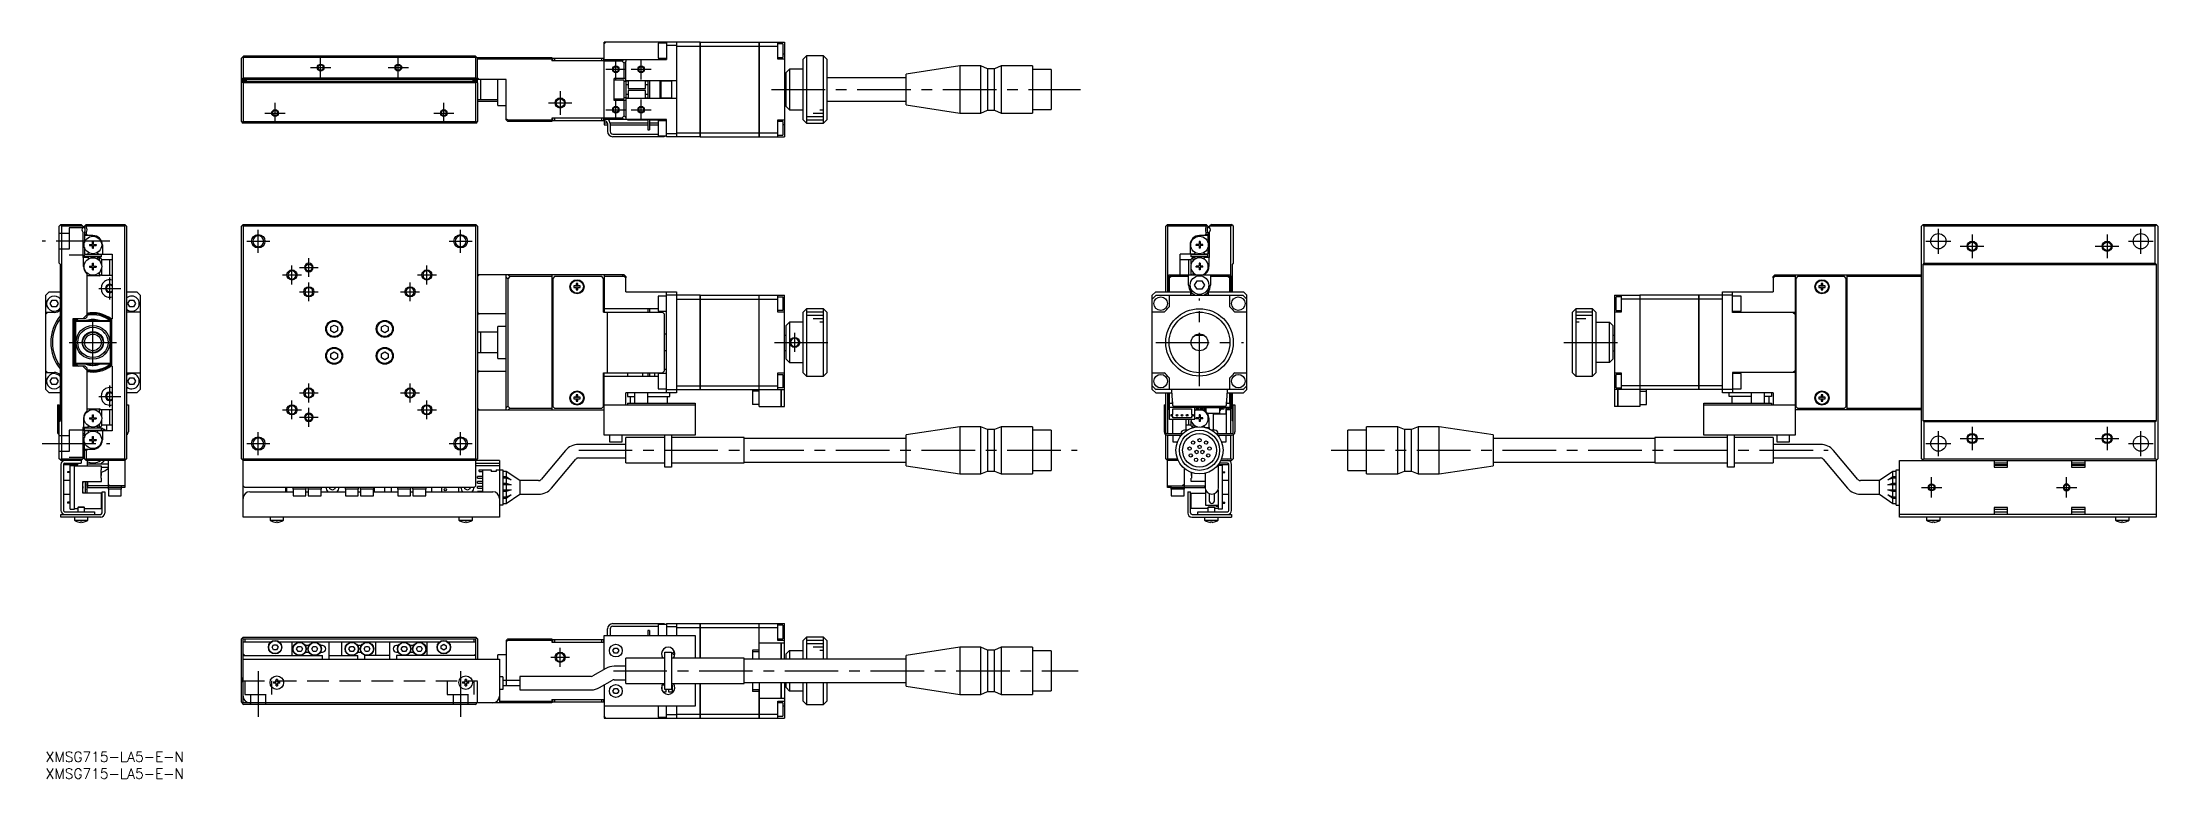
# Model space of a CAD drawing. Extents: x -1 to 626, y -8 to 210.
import ezdxf

# ---------------------------------------------------------------- set-up
doc = ezdxf.new("R2010")
doc.units = 0
doc.header["$LTSCALE"] = 0.5
doc.linetypes.add('CENTER', pattern=[50.8, 31.75, -6.35, 6.35, -6.35])
doc.linetypes.add('DASHED', pattern=[19.05, 12.7, -6.35])
for name, color, linetype in [('MSM_CENTER', 1, 'CENTER'), ('MSM_CONTINUOUS', 7, 'CONTINUOUS'), ('MSM_DASHED', 4, 'DASHED'), ('MSM_NARROW', 5, 'CONTINUOUS'), ('MSM_PART_NUMBER', 7, 'CONTINUOUS')]:
    doc.layers.add(name, color=color, linetype=linetype)
doc.styles.get("Standard").update_dxf_attribs({"font": 'txt.shx', "height": 1, "bigfont": 'bigfont.shx'})

# ---------------------------------------------------------------- blocks, each defined once
blk = doc.blocks.new('*U2')
at = {"layer": 'MSM_PART_NUMBER'}
blk.add_text('XMSG715-LA5-E-N', height=3, dxfattribs=at).set_placement((0, -3))
blk = doc.blocks.new('*U3')
at = {"layer": 'MSM_PART_NUMBER'}
blk.add_text('XMSG715-LA5-E-N', height=3, dxfattribs=at).set_placement((0, -8))

msp = doc.modelspace()

# ---------------------------------------------------------------- linework, layer by layer
at = {"layer": 'MSM_CENTER'}
for p, q in [((78.5, 202.887477), (84.5, 202.887477)), ((81.5, 199.887477), (81.5, 205.887477)), ((101.5, 202.887477), (107.5, 202.887477)), ((104.5, 199.887477), (104.5, 205.887477)), ((166, 202.387478), (172, 202.387478)), ((169, 199.387478), (169, 205.387478)), ((173.5, 202.387478), (179.5, 202.387478)), ((176.5, 199.387478), (176.5, 205.387478)), ((152.5, 195.887477), (152.5, 188.887477)), ((215.140232, 196.387478), (306.700477, 196.387478)), ((65, 189.387477), (71, 189.387477)), ((68, 186.387477), (68, 192.387477)), ((115, 189.387477), (121, 189.387477)), ((118, 186.387477), (118, 192.387477)), ((149, 192.387477), (156, 192.387477)), ((166, 190.387478), (172, 190.387478)), ((169, 187.387478), (169, 193.387478)), ((173.5, 190.387478), (179.5, 190.387478)), ((176.5, 187.387478), (176.5, 193.387478)), ((19.000001, 151.387477), (-0.999999, 151.387477)), ((59.6, 151.387477), (66.4, 151.387477)), ((63, 147.987477), (63, 154.787477)), ((119.6, 151.387477), (126.4, 151.387477)), ((123, 147.987477), (123, 154.787477)), ((557.3, 151.387477), (564.7, 151.387477)), ((561, 147.687477), (561, 155.087477)), ((571, 153.387477), (571, 146.387477)), ((611, 153.387477), (611, 146.387477)), ((617.3, 151.387477), (624.7, 151.387477)), ((621, 147.687477), (621, 155.087477)), ((78, 140.787477), (78, 146.387477)), ((567.5, 149.887477), (574.5, 149.887477)), ((607.5, 149.887477), (614.5, 149.887477)), ((19.000001, 134.137477), (19.000001, 140.637477)), ((70.2, 141.387477), (75.8, 141.387477)), ((73, 138.587477), (73, 144.187477)), ((75.2, 143.587477), (80.8, 143.587477)), ((78, 133.587477), (78, 139.187477)), ((108, 133.587477), (108, 139.187477)), ((110.2, 141.387477), (115.8, 141.387477)), ((113, 138.587477), (113, 144.187477)), ((15.750001, 137.387477), (22.250001, 137.387477)), ((75.2, 136.387477), (80.8, 136.387477)), ((105.2, 136.387477), (110.8, 136.387477)), ((342, 108.387477), (342, 134.387477)), ((14.000001, 114.387477), (14.000001, 128.387477)), ((7.000001, 121.387477), (21.000001, 121.387477)), ((216, 121.387477), (234, 121.387477)), ((222, 118.587348), (222, 124.187348)), ((329, 121.387477), (355, 121.387477)), ((450, 121.387477), (468, 121.387477)), ((19.000001, 102.137477), (19.000001, 108.637477)), ((78, 103.587477), (78, 109.187477)), ((108, 103.587477), (108, 109.187477)), ((15.750001, 105.387477), (22.250001, 105.387477)), ((70.2, 101.387477), (75.8, 101.387477)), ((73, 98.587477), (73, 104.187477)), ((75.2, 106.387477), (80.8, 106.387477)), ((78, 96.387477), (78, 101.987477)), ((105.2, 106.387477), (110.8, 106.387477)), ((110.2, 101.387477), (115.8, 101.387477)), ((113, 98.587477), (113, 104.187477)), ((63, 87.987477), (63, 94.787477)), ((75.2, 99.187477), (80.8, 99.187477)), ((123, 87.987477), (123, 94.787477)), ((561, 87.687477), (561, 95.087477)), ((571, 96.387477), (571, 89.387477)), ((611, 96.387477), (611, 89.387477)), ((621, 87.687477), (621, 95.087477)), ((-0.999999, 91.387477), (19.000001, 91.387477)), ((59.6, 91.387477), (66.4, 91.387477)), ((119.6, 91.387477), (126.4, 91.387477)), ((158, 89.387477), (305.691434, 89.387477)), ((381, 89.387477), (528.359371, 89.387477)), ((557.3, 91.387477), (564.7, 91.387477)), ((567.5, 92.887477), (574.5, 92.887477)), ((607.5, 92.887477), (614.5, 92.887477)), ((617.3, 91.387477), (624.7, 91.387477)), ((556, 78.387477), (562, 78.387477)), ((559, 75.387477), (559, 81.387477)), ((596, 78.387477), (602, 78.387477)), ((599, 75.387477), (599, 81.387477)), ((149.7, 28.000001), (155.3, 28.000001)), ((152.5, 25.200001), (152.5, 30.800001)), ((63, 23.859612), (63, 10.323647)), ((123, 23.859612), (123, 10.323647)), ((168.264101, 24), (305.990759, 24))]:
    msp.add_line(p, q, dxfattribs=at)
at = {"layer": 'MSM_CONTINUOUS'}
for p, q in [((165.5, 209.887478), (166, 210.387478)), ((193.99, 210.387478), (165.5, 210.387478)), ((165.5, 187.887477), (165.5, 210.387478)), ((181.5, 210.137478), (181.5, 205.637478)), ((184, 210.137478), (181.5, 210.137478)), ((184, 210.387478), (184, 205.287478)), ((187, 209.387478), (184, 209.387478)), ((187, 210.387478), (187, 182.387478)), ((187, 209.23271), (193.99, 209.23271)), ((193.99, 182.387478), (193.99, 210.387478)), ((194, 210.377478), (193.99, 210.377478)), ((194, 209.228817), (193.99, 209.228817)), ((194, 210.387478), (211.49, 210.387478)), ((194, 210.387478), (194, 182.387478)), ((194, 209.23271), (211.49, 209.23271)), ((211.49, 182.387478), (211.49, 210.387478)), ((211.5, 210.377478), (211.49, 210.377478)), ((211.5, 209.228817), (211.49, 209.228817)), ((211.5, 210.387478), (219, 210.387478)), ((211.5, 210.387478), (211.5, 182.387478)), ((211.5, 209.23271), (217, 209.23271)), ((217, 205.387478), (217, 210.387478)), ((218.5, 209.887478), (217, 209.887478)), ((218.5, 209.887478), (218.5, 205.887478)), ((219, 210.387478), (219, 182.387478)), ((58.7, 206.387477), (58, 205.687477)), ((58, 186.887477), (58, 205.687477)), ((58.5, 205.887477), (58.35, 206.037477)), ((58.5, 205.887477), (58.5, 199.887477)), ((127.5, 205.887477), (58.5, 205.887477)), ((58.7, 206.387477), (127.3, 206.387477)), ((128, 205.687477), (127.3, 206.387477)), ((127.65, 206.037477), (127.5, 205.887477)), ((127.5, 199.887477), (127.5, 205.887477)), ((127.8, 205.887477), (150, 205.887477)), ((128, 198.387919), (128, 205.887477)), ((150, 205.387477), (128, 205.387477)), ((150, 205.887477), (150, 204.887477)), ((165.5, 204.887477), (150, 204.887477)), ((150.3, 204.887477), (150.3, 205.687477)), ((150.3, 205.687477), (165.3, 205.687477)), ((150.8, 205.687477), (150.8, 204.887477)), ((164.8, 204.887477), (164.8, 205.687477)), ((165.3, 205.687477), (165.3, 204.887477)), ((165.5, 205.287478), (172.000001, 205.287478)), ((170.887627, 204.787478), (165.5, 204.787478)), ((170.887627, 204.787478), (171.387627, 205.287478)), ((171.5, 204.175105), (170.887627, 204.787478)), ((172, 204.675105), (171.5, 204.175105)), ((171.5, 199.637477), (171.5, 204.175105)), ((172.000001, 205.287478), (172, 204.675105)), ((172, 198.876956), (172, 204.675105)), ((172.000002, 205.287478), (184, 205.287478)), ((181.5, 205.637478), (184, 205.637478)), ((217, 205.887478), (218.5, 205.887478)), ((219, 205.387478), (217, 205.387478)), ((219, 206.887478), (218.5, 206.887478)), ((219.5, 201.387478), (220.5, 202.387478)), ((219.5, 191.387478), (219.5, 201.387478)), ((220.5, 202.387478), (220.5, 190.387478)), ((224.5, 202.387478), (220.5, 202.387478)), ((225.5, 206.387478), (224.5, 205.387478)), ((224.5, 187.387478), (224.5, 205.387478)), ((225.5, 206.387478), (225.5, 186.387478)), ((230.5, 206.387478), (225.5, 206.387478)), ((230.5, 186.387478), (230.5, 206.387478)), ((231.5, 205.387478), (230.5, 206.387478)), ((231.5, 205.387478), (231.5, 187.387478)), ((271, 203.387478), (255, 200.957478)), ((255, 191.817478), (255, 200.957478)), ((271, 203.387478), (271, 189.387478)), ((277.2, 203.387478), (271, 203.387478)), ((277.2, 189.387478), (277.2, 203.387478)), ((279.2, 202.537478), (277.2, 203.387478)), ((279.2, 202.537478), (279.2, 190.237478)), ((281.2, 202.537478), (279.2, 202.537478)), ((283.2, 203.387478), (281.2, 202.537478)), ((281.2, 190.237478), (281.2, 202.537478)), ((283.2, 203.387478), (283.2, 189.387478)), ((292.5, 203.387478), (283.2, 203.387478)), ((292.5, 203.387478), (292.5, 189.387478)), ((298, 202.337478), (292.5, 202.337478)), ((298, 202.337478), (298, 190.437478)), ((58, 199.387477), (58.5, 199.887477)), ((136.5, 199.387477), (58, 199.387477)), ((58, 199.187477), (59.4, 199.187477)), ((58.5, 198.887477), (58, 198.387477)), ((58.1, 198.487477), (58.1, 198.687477)), ((58.5, 198.387477), (58.25, 198.637477)), ((59.1, 198.987477), (58.4, 198.987477)), ((58.5, 199.887477), (127.5, 199.887477)), ((58.5, 198.887477), (127.5, 198.887477)), ((127.5, 198.387477), (58.5, 198.387477)), ((58.5, 198.387477), (58.5, 186.887477)), ((59.4, 199.187477), (59.4, 198.887477)), ((126.6, 199.187477), (126.6, 198.887477)), ((128, 199.187477), (126.6, 199.187477)), ((127.6, 198.987477), (126.9, 198.987477)), ((127.5, 199.887477), (128, 199.387477)), ((128, 198.387477), (127.5, 198.887477)), ((127.75, 198.637477), (127.5, 198.387477)), ((127.5, 186.887477), (127.5, 198.387477)), ((127.9, 198.687477), (127.9, 198.487477)), ((128.5, 199.387477), (128, 199.887477)), ((128, 198.387477), (128, 186.887477)), ((129, 193.387472), (129, 199.387482)), ((134, 191.637477), (134, 199.387477)), ((136.5, 187.387477), (136.5, 199.387477)), ((172, 199.637477), (168.5, 199.637477)), ((168.5, 193.137477), (168.5, 199.637477)), ((171.5, 199.137477), (168.5, 199.137477)), ((172, 198.876956), (171.499727, 198.667131)), ((171.5, 193.637477), (171.5, 199.137477)), ((187, 198.987478), (172, 198.987478)), ((172.1, 193.787478), (172.1, 198.987478)), ((172.6, 198.887478), (172.1, 198.887478)), ((172.1, 197.887478), (172.6, 197.887478)), ((172.6, 194.887478), (172.1, 194.887478)), ((172.5, 198.987478), (172.5, 198.887478)), ((172.6, 198.987478), (172.6, 196.637477)), ((172.6, 196.637477), (177.8, 196.637477)), ((172.6, 196.137477), (172.6, 193.787478)), ((177.8, 196.137477), (172.6, 196.137477)), ((177.8, 196.637477), (177.8, 198.987478)), ((178.5, 198.887478), (177.8, 198.887478)), ((177.8, 197.887478), (178.5, 197.887478)), ((177.8, 193.787478), (177.8, 196.137477)), ((178.5, 194.887478), (177.8, 194.887478)), ((178.5, 198.987478), (178.5, 193.787478)), ((179, 198.987478), (179, 193.787478)), ((182.1, 193.787478), (182.1, 198.987478)), ((182.3, 198.987478), (182.3, 193.787478)), ((185.5, 198.887478), (182.3, 198.887478)), ((185.5, 198.987478), (185.5, 193.787478)), ((219.5, 199.887478), (219, 199.887478)), ((219.5, 198.887478), (219, 198.887478)), ((219, 197.887478), (219.5, 197.887478)), ((219.5, 194.887478), (219, 194.887478)), ((255, 199.887478), (231.5, 199.887478)), ((128, 193.387477), (134, 193.387477)), ((128, 192.887477), (134, 192.887477)), ((134, 191.637477), (136.5, 191.637477)), ((168.5, 193.637477), (171.5, 193.637477)), ((172, 193.137477), (168.5, 193.137477)), ((170.887627, 187.987476), (171.5, 188.599848)), ((171.499651, 194.107867), (172, 193.898)), ((171.5, 188.599848), (171.5, 193.137477)), ((171.5, 188.599848), (172, 188.099848)), ((172, 193.898), (172, 188.099848)), ((172, 193.787478), (187, 193.787478)), ((172.1, 193.887478), (172.6, 193.887478)), ((172.5, 193.887478), (172.5, 193.787478)), ((177.8, 193.887478), (178.5, 193.887478)), ((182.3, 193.887478), (185.5, 193.887478)), ((219, 193.887478), (219.5, 193.887478)), ((219, 192.887478), (219.5, 192.887478)), ((220.5, 190.387478), (219.5, 191.387478)), ((220.5, 190.387478), (224.5, 190.387478)), ((231.5, 192.887478), (255, 192.887478)), ((255, 191.817478), (271, 189.387478)), ((271, 189.387478), (277.2, 189.387478)), ((277.2, 189.387478), (279.2, 190.237478)), ((279.2, 190.237478), (281.2, 190.237478)), ((281.2, 190.237478), (283.2, 189.387478)), ((283.2, 189.387478), (292.5, 189.387478)), ((292.5, 190.437478), (298, 190.437478)), ((58, 186.887477), (58.25, 186.637477)), ((58.25, 186.637477), (58.5, 186.887477)), ((58.25, 186.637477), (58.5, 186.387477)), ((58.5, 186.887477), (127.5, 186.887477)), ((127.5, 186.387477), (58.5, 186.387477)), ((127.5, 186.887477), (127.75, 186.637477)), ((127.5, 186.387477), (127.75, 186.637477)), ((127.75, 186.637477), (128, 186.887477)), ((136.5, 187.693663), (137.112372, 187.387477)), ((137, 186.887477), (136.5, 187.387477)), ((150, 186.887477), (137, 186.887477)), ((137.112372, 187.387477), (150, 187.387477)), ((137.112372, 187.387477), (137.612372, 186.887477)), ((165.5, 187.887477), (150, 187.887477)), ((150, 187.887477), (150, 186.887477)), ((150.3, 187.087477), (150.3, 187.887477)), ((165.7, 187.087477), (150.3, 187.087477)), ((150.8, 187.887477), (150.8, 187.087477)), ((164.8, 187.087477), (164.8, 187.887477)), ((165.3, 187.887477), (165.3, 187.087477)), ((165.5, 187.987476), (170.887627, 187.987476)), ((165.5, 187.487476), (165.5, 187.887475)), ((184, 187.487476), (165.5, 187.487476)), ((165.5, 187.087477), (165.5, 185.887478)), ((166.493725, 186.387478), (165.5, 186.387478)), ((165.5, 185.887478), (166.5, 185.887478)), ((166.5, 186.287477), (166.5, 183.987477)), ((178.5, 186.387478), (167.296871, 186.387478)), ((167.3, 186.287477), (167.3, 183.987477)), ((167.3, 185.887478), (178.5, 185.887478)), ((168.1, 183.187477), (181.5, 183.187477)), ((183.3, 182.387477), (168.1, 182.387477)), ((171.387627, 187.487476), (170.887627, 187.987476)), ((172, 188.099848), (172.000002, 187.487476)), ((172.5, 187.487476), (172.5, 187.387476)), ((172.5, 187.387476), (178.5, 187.387476)), ((178.5, 187.487476), (178.5, 184.387478)), ((178.5, 184.387478), (179, 184.387478)), ((179, 187.487476), (179, 184.387478)), ((179, 187.387476), (184, 187.387476)), ((181.5, 186.387478), (179, 186.387478)), ((179, 185.887478), (181.5, 185.887478)), ((181.5, 187.137478), (181.5, 182.637478)), ((184, 187.137478), (181.5, 187.137478)), ((181.5, 182.637478), (184, 182.637478)), ((182.8, 182.387477), (182.8, 182.637478)), ((183.3, 182.637478), (183.3, 182.387477)), ((184, 182.387478), (184, 187.487476)), ((184, 183.387478), (187, 183.387478)), ((193.99, 182.387478), (184, 182.387478)), ((187, 183.542245), (193.99, 183.542245)), ((194, 183.546138), (193.99, 183.546138)), ((194, 182.397478), (193.99, 182.397478)), ((194, 183.542245), (211.49, 183.542245)), ((194, 182.387478), (211.49, 182.387478)), ((211.5, 183.546138), (211.49, 183.546138)), ((211.5, 182.397478), (211.49, 182.397478)), ((211.5, 183.542245), (217, 183.542245)), ((211.5, 182.387478), (219, 182.387478)), ((217, 187.387478), (219, 187.387478)), ((217, 182.387478), (217, 187.387478)), ((218.5, 186.887478), (217, 186.887478)), ((217, 182.887478), (218.5, 182.887478)), ((218.5, 186.887478), (218.5, 182.887478)), ((219, 185.887478), (218.5, 185.887478)), ((224.5, 187.387478), (225.5, 186.387478)), ((225.5, 186.387478), (230.5, 186.387478)), ((230.5, 186.387478), (231.5, 187.387478)), ((4.000001, 155.887477), (4.350001, 156.237477)), ((4.000001, 144.887477), (4.000001, 155.887477)), ((4.500001, 156.387477), (4.350001, 156.237477)), ((4.350001, 156.237477), (4.700001, 155.887477)), ((4.500001, 156.387477), (10.500001, 156.387477)), ((4.700001, 155.887477), (4.700001, 86.887477)), ((11.000001, 155.887477), (4.700001, 155.887477)), ((11.000001, 155.887477), (10.500001, 156.387477)), ((11.000001, 155.887477), (11.000001, 155.448915)), ((11.000001, 154.126039), (11.000001, 146.587477)), ((11.500001, 155.887477), (12.000001, 156.387477)), ((11.500001, 155.448915), (11.500001, 155.887477)), ((12.000001, 155.616633), (11.500001, 155.448915)), ((12.000001, 153.958321), (11.500001, 154.126039)), ((11.500001, 154.126039), (11.500001, 151.00162)), ((14.000001, 153.087477), (11.500001, 153.087477)), ((12.000001, 153.587477), (11.646448, 153.087477)), ((11.750001, 156.137477), (12.000001, 155.887477)), ((12.000001, 156.387477), (23.500001, 156.387477)), ((12.000001, 155.887477), (12.000001, 155.616633)), ((23.500001, 155.887477), (12.000001, 155.887477)), ((12.000001, 153.958321), (12.000001, 153.587477)), ((12.500001, 153.087477), (12.000001, 153.587477)), ((13.855001, 151.287477), (14.145001, 151.287477)), ((13.855001, 150.492477), (13.855001, 151.287477)), ((14.145001, 150.757484), (13.855001, 150.757484)), ((14.145001, 150.492477), (14.145001, 151.287477)), ((24.000001, 155.887477), (23.500001, 156.387477)), ((23.500001, 155.887477), (23.750001, 156.137477)), ((23.500001, 86.887477), (23.500001, 155.887477)), ((24.000001, 155.887477), (24.000001, 86.887477)), ((58, 155.887477), (58.5, 156.387477)), ((58, 86.887477), (58, 155.887477)), ((58.25, 156.137477), (58.5, 155.887477)), ((58.5, 156.387477), (127.5, 156.387477)), ((58.5, 155.887477), (58.5, 86.887477)), ((127.5, 155.887477), (58.5, 155.887477)), ((127.5, 156.387477), (128, 155.887477)), ((127.5, 155.887477), (127.75, 156.137477)), ((127.5, 86.887477), (127.5, 155.887477)), ((128, 155.887477), (128, 86.887477)), ((331.999999, 155.887477), (332.499999, 156.387477)), ((331.999999, 136.387477), (331.999999, 155.887477)), ((332.249999, 156.137477), (332.499999, 155.887477)), ((332.499999, 156.387477), (343.999999, 156.387477)), ((343.999999, 155.887477), (332.499999, 155.887477)), ((332.499999, 155.887477), (332.499999, 136.387477)), ((342.144999, 151.287477), (341.854999, 151.287477)), ((341.854999, 151.287477), (341.854999, 150.492477)), ((342.144999, 150.757484), (341.854999, 150.757484)), ((344.499999, 153.087477), (341.999999, 153.087477)), ((342.144999, 151.287477), (342.144999, 150.492477)), ((343.999999, 153.587477), (343.499999, 153.087477)), ((344.499999, 155.887477), (343.999999, 156.387477)), ((343.999999, 155.887477), (344.249999, 156.137477)), ((343.999999, 155.616633), (343.999999, 155.887477)), ((343.999999, 155.616633), (344.499999, 155.448915)), ((343.999999, 153.958321), (344.499999, 154.126039)), ((343.999999, 153.587477), (343.999999, 153.958321)), ((344.353553, 153.087477), (343.999999, 153.587477)), ((344.499999, 155.887477), (344.499999, 155.448915)), ((344.499999, 154.126039), (344.499999, 151.00162)), ((345.499999, 156.387477), (344.999999, 155.887477)), ((344.999999, 155.448915), (344.999999, 155.887477)), ((351.299999, 155.887477), (344.999999, 155.887477)), ((344.999999, 146.587477), (344.999999, 154.126039)), ((345.499999, 156.387477), (351.499999, 156.387477)), ((351.299999, 155.887477), (351.649999, 156.237477)), ((351.299999, 141.087477), (351.299999, 155.887477)), ((351.649999, 156.237477), (351.499999, 156.387477)), ((351.649999, 156.237477), (351.999999, 155.887477)), ((351.999999, 155.887477), (351.999999, 144.887477)), ((556, 155.887477), (556.35, 156.237477)), ((556, 86.887477), (556, 155.887477)), ((556.35, 156.237477), (556.5, 156.387477)), ((556.35, 156.237477), (556.7, 155.887477)), ((556.5, 156.387477), (625.5, 156.387477)), ((625.3, 155.887477), (556.7, 155.887477)), ((556.7, 155.887477), (556.7, 144.887477)), ((625.3, 155.887477), (625.65, 156.237477)), ((625.3, 144.887477), (625.3, 155.887477)), ((625.5, 156.387477), (626, 155.887477)), ((626, 155.887477), (626, 86.887477)), ((4.350001, 144.537477), (4.000001, 144.887477)), ((4.350001, 98.237477), (4.350001, 144.537477)), ((12.449931, 146.587477), (11.000001, 146.587477)), ((11.200001, 143.887477), (11.200001, 146.587477)), ((11.500001, 149.573334), (11.500001, 147.587477)), ((11.500001, 147.587477), (12.449346, 147.587477)), ((16.500001, 147.387477), (11.500001, 147.387477)), ((11.500001, 146.787477), (11.500001, 147.387477)), ((16.500001, 146.787477), (11.500001, 146.787477)), ((12.449346, 147.587477), (12.599457, 147.847477)), ((12.449931, 146.587477), (12.578849, 146.364184)), ((13.000001, 150.432477), (13.795001, 150.432477)), ((13.000001, 150.432477), (13.000001, 150.142477)), ((13.000001, 150.142477), (13.795001, 150.142477)), ((13.529995, 150.142477), (13.529995, 150.432477)), ((13.855001, 149.287477), (13.855001, 150.082477)), ((13.855001, 149.81747), (14.145001, 149.81747)), ((13.855001, 149.287477), (14.145001, 149.287477)), ((13.855001, 144.887477), (14.145001, 144.887477)), ((13.855001, 144.092477), (13.855001, 144.887477)), ((14.145001, 144.357484), (13.855001, 144.357484)), ((14.145001, 149.287477), (14.145001, 150.082477)), ((14.145001, 144.092477), (14.145001, 144.887477)), ((14.205001, 150.432477), (15.000001, 150.432477)), ((14.205001, 150.142477), (15.000001, 150.142477)), ((14.470008, 150.142477), (14.470008, 150.432477)), ((15.000001, 150.432477), (15.000001, 150.142477)), ((15.400546, 147.847477), (15.550657, 147.587477)), ((15.550072, 146.587477), (15.421154, 146.364184)), ((15.550072, 146.587477), (16.000001, 146.587477)), ((15.550657, 147.587477), (19.700001, 147.587477)), ((16.000001, 145.548802), (16.000001, 146.587477)), ((16.500001, 146.087477), (16.000001, 146.587477)), ((16.500001, 146.787477), (16.500001, 147.387477)), ((16.500001, 146.087477), (16.500001, 144.60162)), ((19.700001, 145.837477), (16.500001, 145.837477)), ((16.800001, 150.287477), (16.800001, 147.587477)), ((19.000001, 141.337477), (19.000001, 145.837477)), ((19.700001, 147.587477), (19.700001, 128.387477)), ((340.449344, 147.587477), (336.299999, 147.587477)), ((336.299999, 141.387477), (336.299999, 147.587477)), ((339.499999, 145.837477), (336.299999, 145.837477)), ((338.799999, 141.387477), (338.799999, 145.837477)), ((339.199999, 150.287477), (339.199999, 147.587477)), ((339.499999, 146.787477), (339.499999, 147.387477)), ((344.499999, 147.387477), (339.499999, 147.387477)), ((344.499999, 146.787477), (339.499999, 146.787477)), ((339.999999, 146.587477), (339.499999, 146.087477)), ((339.499999, 144.60162), (339.499999, 146.087477)), ((339.999999, 146.587477), (339.999999, 145.548802)), ((340.449928, 146.587477), (339.999999, 146.587477)), ((340.599455, 147.847477), (340.449344, 147.587477)), ((340.449928, 146.587477), (340.578847, 146.364184)), ((341.794999, 150.432477), (340.999999, 150.432477)), ((340.999999, 150.142477), (340.999999, 150.432477)), ((341.794999, 150.142477), (340.999999, 150.142477)), ((341.529993, 150.432477), (341.529993, 150.142477)), ((341.854999, 150.082477), (341.854999, 149.287477)), ((341.854999, 149.81747), (342.144999, 149.81747)), ((342.144999, 149.287477), (341.854999, 149.287477)), ((342.144999, 144.887477), (341.854999, 144.887477)), ((341.854999, 144.887477), (341.854999, 144.092477)), ((342.144999, 144.357484), (341.854999, 144.357484)), ((342.144999, 150.082477), (342.144999, 149.287477)), ((342.144999, 144.887477), (342.144999, 144.092477)), ((342.999999, 150.432477), (342.204999, 150.432477)), ((342.999999, 150.142477), (342.204999, 150.142477)), ((342.470006, 150.432477), (342.470006, 150.142477)), ((342.999999, 150.142477), (342.999999, 150.432477)), ((343.550655, 147.587477), (343.400544, 147.847477)), ((343.55007, 146.587477), (343.421152, 146.364184)), ((344.999999, 146.587477), (343.55007, 146.587477)), ((344.499999, 147.587477), (343.550655, 147.587477)), ((344.499999, 149.573334), (344.499999, 147.587477)), ((344.499999, 146.787477), (344.499999, 147.387477)), ((344.799999, 146.587477), (344.799999, 143.887477)), ((351.999999, 144.887477), (351.649999, 144.537477)), ((351.649999, 144.537477), (351.649999, 136.387477)), ((556.7, 144.887477), (556.35, 144.537477)), ((556.35, 144.537477), (556.35, 98.237477)), ((556.35, 144.537477), (625.65, 144.537477)), ((556.7, 144.887477), (625.3, 144.887477)), ((625.65, 144.537477), (625.3, 144.887477)), ((625.65, 98.237477), (625.65, 144.537477)), ((12.200001, 141.742716), (12.200001, 128.887477)), ((16.000001, 141.087477), (12.200001, 141.087477)), ((13.000001, 144.032477), (13.795001, 144.032477)), ((13.000001, 144.032477), (13.000001, 143.742477)), ((13.000001, 143.742477), (13.795001, 143.742477)), ((13.529995, 143.742477), (13.529995, 144.032477)), ((13.855001, 142.887477), (13.855001, 143.682477)), ((13.855001, 143.41747), (14.145001, 143.41747)), ((13.855001, 142.887477), (14.145001, 142.887477)), ((14.145001, 142.887477), (14.145001, 143.682477)), ((14.205001, 144.032477), (15.000001, 144.032477)), ((14.205001, 143.742477), (15.000001, 143.742477)), ((14.470008, 143.742477), (14.470008, 144.032477)), ((15.000001, 144.032477), (15.000001, 143.742477)), ((16.000001, 141.087477), (16.000001, 142.226152)), ((16.000001, 141.087477), (16.500001, 141.587477)), ((16.500001, 141.387477), (16.300001, 141.387477)), ((16.500001, 143.173334), (16.500001, 141.337477)), ((16.500001, 141.337477), (19.700001, 141.337477)), ((128, 140.887477), (128.5, 141.387477)), ((171.5, 141.387477), (128, 141.387477)), ((136.5, 101.387477), (136.5, 141.387477)), ((137, 140.275105), (136.5, 140.775105)), ((137.612372, 140.887477), (137, 140.275105)), ((137, 140.275105), (137, 102.499849)), ((137.112372, 141.387477), (137.612372, 140.887477)), ((150, 140.887477), (137.612372, 140.887477)), ((150, 141.387477), (150, 101.387477)), ((150.8, 140.887477), (150.3, 140.387477)), ((150.3, 140.387477), (150.3, 102.387477)), ((164.8, 140.887477), (150.8, 140.887477)), ((157.26, 138.127477), (156.580815, 138.127477)), ((157.26, 138.806661), (157.26, 138.127477)), ((157.74, 138.127477), (157.74, 138.806661)), ((158.419184, 138.127477), (157.74, 138.127477)), ((165.3, 140.387477), (164.8, 140.887477)), ((165.3, 130.387477), (165.3, 140.387477)), ((165.5, 141.387477), (165.5, 130.387477)), ((171.387627, 140.887477), (165.5, 140.887477)), ((171.387627, 140.887477), (170.887627, 141.387477)), ((172.000002, 140.58129), (171.387627, 140.887477)), ((171.5, 141.387477), (172, 140.887477)), ((172, 140.887477), (172.000002, 140.58129)), ((172.000002, 136.387477), (172.000002, 140.58129)), ((332.999999, 141.387477), (332.499999, 140.887477)), ((332.699999, 136.387477), (332.699999, 140.887477)), ((332.699999, 140.887477), (333.099998, 140.887477)), ((333.099998, 140.387477), (332.699999, 140.387477)), ((332.999999, 141.387477), (350.999999, 141.387477)), ((333.099998, 140.887477), (333.599998, 141.387477)), ((333.712371, 140.887477), (333.099998, 140.58129)), ((333.099998, 136.387477), (333.099998, 140.887477)), ((333.499999, 141.287478), (333.499999, 141.387477)), ((334.212371, 141.387477), (333.712371, 140.887477)), ((338.749999, 140.887477), (333.712371, 140.887477)), ((338.749999, 138.387477), (338.749999, 141.387477)), ((339.499999, 141.387477), (339.499999, 143.173334)), ((339.499999, 141.587477), (339.699999, 141.387477)), ((339.999999, 142.226152), (339.999999, 141.387477)), ((340.556624, 138.387477), (341.278311, 139.637477)), ((341.278311, 137.137477), (340.556624, 138.387477)), ((341.794999, 144.032477), (340.999999, 144.032477)), ((340.999999, 143.742477), (340.999999, 144.032477)), ((341.794999, 143.742477), (340.999999, 143.742477)), ((341.278311, 139.637477), (342.721687, 139.637477)), ((341.529993, 144.032477), (341.529993, 143.742477)), ((341.854999, 143.682477), (341.854999, 142.887477)), ((341.854999, 143.41747), (342.144999, 143.41747)), ((342.144999, 142.887477), (341.854999, 142.887477)), ((342.144999, 143.682477), (342.144999, 142.887477)), ((342.999999, 144.032477), (342.204999, 144.032477)), ((342.999999, 143.742477), (342.204999, 143.742477)), ((342.470006, 144.032477), (342.470006, 143.742477)), ((342.721687, 139.637477), (343.443375, 138.387477)), ((343.443375, 138.387477), (342.721687, 137.137477)), ((342.999999, 143.742477), (342.999999, 144.032477)), ((343.799999, 141.387477), (343.799999, 141.742716)), ((345.249999, 141.387477), (345.249999, 138.387477)), ((350.287628, 140.887477), (345.249999, 140.887477)), ((350.287628, 140.887477), (349.787628, 141.387477)), ((350.9, 140.581291), (350.287628, 140.887477)), ((350.4, 141.387477), (350.9, 140.887477)), ((350.499999, 141.287478), (350.499999, 141.387477)), ((350.9, 140.887477), (351.299999, 140.887477)), ((350.9, 140.887477), (350.9, 136.387477)), ((351.299999, 140.387477), (350.9, 140.387477)), ((351.499999, 140.887477), (350.999999, 141.387477)), ((351.299999, 140.887477), (351.299999, 136.387477)), ((351.499999, 136.387477), (351.499999, 140.887477)), ((511.999999, 140.581291), (511.999998, 136.387477)), ((512.612373, 140.887477), (511.999999, 140.581291)), ((511.999999, 140.581291), (512, 140.887477)), ((512, 140.887477), (512.5, 141.387477)), ((512.5, 141.387477), (556, 141.387477)), ((513.112373, 141.387477), (512.612373, 140.887477)), ((518.5, 140.887477), (512.612373, 140.887477)), ((518.5, 141.387477), (518.5, 93.887477)), ((519.2, 140.887477), (518.7, 140.387477)), ((518.7, 140.387477), (518.7, 102.387477)), ((533.2, 140.887477), (519.2, 140.887477)), ((526.26, 138.127477), (525.580816, 138.127477)), ((526.26, 138.806661), (526.26, 138.127477)), ((526.74, 138.127477), (526.74, 138.806661)), ((527.419185, 138.127477), (526.74, 138.127477)), ((533.7, 140.387477), (533.2, 140.887477)), ((533.7, 102.387477), (533.7, 140.387477)), ((534, 101.387477), (534, 141.387477)), ((556, 140.887477), (534, 140.887477)), ((1, 136.387477), (0, 135.387477)), ((0, 107.387477), (0, 135.387477)), ((1, 136.387477), (4.350001, 136.387477)), ((1.3453, 132.887477), (1.92265, 133.887477)), ((1.92265, 131.887477), (1.3453, 132.887477)), ((1.92265, 133.887477), (3.077351, 133.887477)), ((3.077351, 131.887477), (1.92265, 131.887477)), ((3.077351, 133.887477), (3.654701, 132.887477)), ((3.654701, 132.887477), (3.077351, 131.887477)), ((24.000001, 136.387477), (27, 136.387477)), ((24.3453, 132.887477), (24.92265, 133.887477)), ((24.92265, 131.887477), (24.3453, 132.887477)), ((24.92265, 133.887477), (26.077351, 133.887477)), ((26.077351, 131.887477), (24.92265, 131.887477)), ((26.077351, 133.887477), (26.654701, 132.887477)), ((26.654701, 132.887477), (26.077351, 131.887477)), ((28, 135.387477), (27, 136.387477)), ((28, 135.387477), (28.000001, 130.387477)), ((156.580815, 137.647477), (157.26, 137.647477)), ((157.26, 137.647477), (157.26, 136.968293)), ((157.74, 136.968293), (157.74, 137.647477)), ((157.74, 137.647477), (158.419184, 137.647477)), ((172.000002, 136.387477), (187, 136.387477)), ((181.5, 135.137477), (181.5, 130.637477)), ((184, 135.137477), (181.5, 135.137477)), ((184, 106.387477), (184, 136.387477)), ((193.99, 135.387477), (184, 135.387477)), ((187, 136.387477), (187, 106.387477)), ((187, 134.23271), (193.99, 134.23271)), ((193.99, 107.387477), (193.99, 135.387477)), ((194, 135.377477), (193.99, 135.377477)), ((194, 134.228816), (193.99, 134.228816)), ((194, 135.387477), (211.49, 135.387477)), ((194, 135.387477), (194, 107.387477)), ((194, 134.23271), (211.49, 134.23271)), ((211.49, 103.387477), (211.49, 135.387477)), ((211.5, 135.377477), (211.49, 135.377477)), ((211.5, 134.228816), (211.49, 134.228816)), ((211.5, 135.387477), (219, 135.387477)), ((211.5, 102.387477), (211.5, 135.387477)), ((211.5, 134.23271), (217, 134.23271)), ((217, 130.387477), (217, 135.387477)), ((217, 134.887477), (218.5, 134.887477)), ((218.5, 134.887477), (218.5, 130.887477)), ((219, 131.887477), (218.5, 131.887477)), ((219, 102.387477), (219, 135.387477)), ((329, 136.387477), (328, 135.387477)), ((328, 107.387477), (328, 135.387477)), ((329, 136.387477), (339.4, 136.387477)), ((329.154768, 135.387477), (354.845233, 135.387477)), ((333, 135.387477), (333, 131.887477)), ((339.4, 135.387477), (339.4, 136.387477)), ((339.510522, 135.387477), (339.510522, 136.298218)), ((342.721687, 137.137477), (341.278311, 137.137477)), ((344.489478, 136.29822), (344.489478, 135.387477)), ((344.6, 136.387477), (355, 136.387477)), ((344.6, 136.387477), (344.6, 135.387477)), ((351, 131.887477), (351, 135.387477)), ((356, 135.387477), (355, 136.387477)), ((356, 107.387477), (356, 135.387477)), ((465, 135.387477), (472.5, 135.387477)), ((465, 135.387477), (465, 102.387477)), ((465, 131.887477), (465.5, 131.887477)), ((467, 134.887477), (465.5, 134.887477)), ((465.5, 130.887477), (465.5, 134.887477)), ((467, 135.387477), (467, 130.387477)), ((472.5, 134.23271), (467, 134.23271)), ((472.5, 135.387477), (472.5, 102.387477)), ((472.5, 135.377477), (472.51, 135.377477)), ((472.5, 134.228816), (472.51, 134.228816)), ((490, 135.387477), (472.51, 135.387477)), ((472.51, 135.387477), (472.51, 103.387477)), ((490, 134.23271), (472.51, 134.23271)), ((490, 107.387477), (490, 135.387477)), ((490, 135.377477), (490.01, 135.377477)), ((490, 134.228816), (490.01, 134.228816)), ((490.01, 135.387477), (490.01, 107.387477)), ((500, 135.387477), (490.01, 135.387477)), ((497, 134.23271), (490.01, 134.23271)), ((497, 106.387477), (497, 136.387477)), ((497, 136.387477), (511.999998, 136.387477)), ((500, 130.287477), (500, 136.387477)), ((502.5, 135.137477), (500, 135.137477)), ((502.5, 130.637477), (502.5, 135.137477)), ((518.7, 135.637477), (518.5, 135.637477)), ((525.580816, 137.647477), (526.26, 137.647477)), ((526.26, 137.647477), (526.26, 136.968293)), ((526.74, 136.968293), (526.74, 137.647477)), ((526.74, 137.647477), (527.419185, 137.647477)), ((534, 135.637477), (533.7, 135.637477)), ((534, 135.137477), (533.7, 135.137477)), ((2.5, 130.287477), (0, 130.287477)), ((0, 129.787477), (0.5, 130.287477)), ((11.700001, 128.387477), (8.000001, 128.387477)), ((8.000001, 128.387477), (8.000001, 114.387477)), ((8.500001, 127.087477), (8.800001, 127.387477)), ((8.500001, 115.687477), (8.500001, 127.087477)), ((9.000001, 127.587477), (8.800001, 127.387477)), ((8.800001, 127.387477), (8.800001, 115.387477)), ((9.000001, 127.587477), (9.300001, 127.887477)), ((19.000001, 127.587477), (9.000001, 127.587477)), ((9.300001, 127.887477), (18.700001, 127.887477)), ((10.992895, 128.387477), (12.200001, 129.594584)), ((12.200001, 128.887477), (11.700001, 128.387477)), ((18.700001, 127.887477), (19.000001, 127.587477)), ((19.500001, 127.087477), (19.000001, 127.587477)), ((19.200001, 115.387477), (19.200001, 127.387477)), ((19.500001, 128.387477), (19.500001, 114.387477)), ((19.700001, 128.387477), (19.500001, 128.387477)), ((28.000001, 130.387477), (24.000001, 130.387477)), ((28.000001, 130.387477), (28.000001, 112.387477)), ((84.5, 125.964827), (85.5, 126.542178)), ((84.5, 124.810127), (84.5, 125.964827)), ((85.5, 126.542178), (86.5, 125.964827)), ((86.5, 125.964827), (86.5, 124.810127)), ((99.5, 125.964827), (100.5, 126.542178)), ((99.5, 124.810127), (99.5, 125.964827)), ((100.5, 126.542178), (101.5, 125.964827)), ((101.5, 125.964827), (101.5, 124.810127)), ((128.5, 129.872758), (128, 130.372758)), ((128, 129.693086), (128.5, 129.872758)), ((136.5, 129.872758), (128.5, 129.872758)), ((134, 116.637477), (134, 126.137477)), ((136.5, 126.137477), (134, 126.137477)), ((150.3, 131.387477), (150, 131.387477)), ((150, 129.637477), (150.3, 129.637477)), ((150.2, 126.387477), (150, 126.187477)), ((150.2, 126.387477), (150.2, 116.387477)), ((150.3, 126.387477), (150.2, 126.387477)), ((181.5, 131.387477), (165.3, 131.387477)), ((165.3, 130.387477), (182.8, 130.387477)), ((166.5, 112.387477), (166.5, 130.387477)), ((178.5, 131.387477), (178.5, 130.387477)), ((179, 131.387477), (179, 130.387477)), ((181.5, 130.637477), (184, 130.637477)), ((183.3, 129.887477), (182.8, 130.387477)), ((183.3, 129.887477), (183.3, 112.887477)), ((218.5, 130.887477), (217, 130.887477)), ((219, 130.387477), (217, 130.387477)), ((219.5, 126.387477), (220.5, 127.387477)), ((219.5, 116.387477), (219.5, 126.387477)), ((220.5, 127.387477), (220.5, 115.387477)), ((224.5, 127.387477), (220.5, 127.387477)), ((225.5, 131.387477), (224.5, 130.387477)), ((224.5, 112.387477), (224.5, 130.387477)), ((225.5, 131.387477), (225.5, 111.387477)), ((230.5, 131.387477), (225.5, 131.387477)), ((230.5, 111.387477), (230.5, 131.387477)), ((231.5, 130.387477), (230.5, 131.387477)), ((231.5, 130.387477), (231.5, 112.387477)), ((331.5, 130.387477), (328, 130.387477)), ((356, 130.387477), (352.5, 130.387477)), ((453.5, 131.387477), (452.5, 130.387477)), ((452.5, 112.387477), (452.5, 130.387477)), ((453.5, 131.387477), (453.5, 111.387477)), ((458.5, 131.387477), (453.5, 131.387477)), ((458.5, 111.387477), (458.5, 131.387477)), ((459.5, 130.387477), (458.5, 131.387477)), ((459.5, 130.387477), (459.5, 112.387477)), ((459.5, 127.387477), (463.5, 127.387477)), ((463.5, 115.387477), (463.5, 127.387477)), ((464.5, 126.387477), (463.5, 127.387477)), ((464.5, 126.387477), (464.5, 116.387477)), ((467, 130.387477), (465, 130.387477)), ((465.5, 130.887477), (467, 130.887477)), ((500, 130.637477), (502.5, 130.637477)), ((518.5, 130.287477), (500, 130.287477)), ((518, 130.287477), (518.5, 129.787477)), ((518.7, 131.387477), (518.5, 131.387477)), ((518.7, 130.387477), (518.5, 130.387477)), ((518.7, 128.887477), (518.5, 128.887477)), ((533.7, 129.637477), (534, 129.637477)), ((533.8, 126.387477), (533.7, 126.387477)), ((533.8, 116.387477), (533.8, 126.387477)), ((534, 126.187477), (533.8, 126.387477)), ((17.200001, 124.362477), (17.200001, 124.551335)), ((17.200001, 124.362477), (17.425001, 124.137477)), ((17.425001, 124.306274), (17.425001, 124.137477)), ((17.425001, 124.137477), (17.561869, 124.137477)), ((85.5, 124.232776), (84.5, 124.810127)), ((86.5, 124.810127), (85.5, 124.232776)), ((100.5, 124.232776), (99.5, 124.810127)), ((101.5, 124.810127), (100.5, 124.232776)), ((134, 124.387477), (128, 124.387477)), ((129, 118.387472), (129, 124.387482)), ((183.3, 123.887477), (184, 123.887477)), ((219.5, 123.387477), (219, 123.387477)), ((343.5, 123.387477), (340.5, 123.387477)), ((465, 123.387477), (464.5, 123.387477)), ((0.5, 112.487477), (0, 112.987477)), ((11.700001, 114.387477), (8.000001, 114.387477)), ((9.000001, 115.187477), (8.500001, 115.687477)), ((9.000001, 115.187477), (19.000001, 115.187477)), ((9.300001, 114.887477), (9.000001, 115.187477)), ((18.700001, 114.887477), (9.300001, 114.887477)), ((12.200001, 113.18037), (10.992895, 114.387477)), ((11.700001, 114.387477), (12.200001, 113.887477)), ((12.200001, 113.887477), (12.200001, 101.032238)), ((17.425001, 118.637477), (17.200001, 118.412477)), ((17.200001, 118.223619), (17.200001, 118.412477)), ((17.425001, 118.637477), (17.425001, 118.46868)), ((17.561869, 118.637477), (17.425001, 118.637477)), ((19.500001, 115.687477), (18.700001, 114.887477)), ((19.700001, 114.387477), (19.500001, 114.387477)), ((19.700001, 114.387477), (19.700001, 95.187477)), ((84.5, 117.964827), (85.5, 118.542178)), ((84.5, 116.810127), (84.5, 117.964827)), ((85.5, 116.232776), (84.5, 116.810127)), ((85.5, 118.542178), (86.5, 117.964827)), ((86.5, 116.810127), (85.5, 116.232776)), ((86.5, 117.964827), (86.5, 116.810127)), ((99.5, 117.964827), (100.5, 118.542178)), ((99.5, 116.810127), (99.5, 117.964827)), ((100.5, 116.232776), (99.5, 116.810127)), ((100.5, 118.542178), (101.5, 117.964827)), ((101.5, 116.810127), (100.5, 116.232776)), ((101.5, 117.964827), (101.5, 116.810127)), ((128, 118.387477), (134, 118.387477)), ((128.5, 112.902196), (128, 113.081868)), ((128, 112.402196), (128.5, 112.902196)), ((128.5, 112.902196), (136.5, 112.902196)), ((134, 116.637477), (136.5, 116.637477)), ((150, 116.587477), (150.2, 116.387477)), ((150.3, 113.137477), (150, 113.137477)), ((150.2, 116.387477), (150.3, 116.387477)), ((182.8, 112.387477), (183.3, 112.887477)), ((184, 118.887477), (183.3, 118.887477)), ((184, 113.387477), (183.3, 113.387477)), ((219.5, 118.887477), (219, 118.887477)), ((220.5, 115.387477), (219.5, 116.387477)), ((220.5, 115.387477), (224.5, 115.387477)), ((463.5, 115.387477), (459.5, 115.387477)), ((463.5, 115.387477), (464.5, 116.387477)), ((464.5, 118.887477), (465, 118.887477)), ((518.5, 112.987477), (518, 112.487477)), ((518.5, 113.887477), (518.7, 113.887477)), ((533.7, 116.387477), (533.8, 116.387477)), ((534, 113.137477), (533.7, 113.137477)), ((533.8, 116.387477), (534, 116.587477)), ((0, 112.487477), (2.5, 112.487477)), ((0, 107.387477), (1, 106.387477)), ((1.3453, 109.887477), (1.92265, 110.887477)), ((1.92265, 108.887477), (1.3453, 109.887477)), ((1.92265, 110.887477), (3.077351, 110.887477)), ((3.077351, 108.887477), (1.92265, 108.887477)), ((3.077351, 110.887477), (3.654701, 109.887477)), ((3.654701, 109.887477), (3.077351, 108.887477)), ((24.000001, 112.387477), (28.000001, 112.387477)), ((24.3453, 109.887477), (24.92265, 110.887477)), ((24.92265, 108.887477), (24.3453, 109.887477)), ((24.92265, 110.887477), (26.077351, 110.887477)), ((26.077351, 108.887477), (24.92265, 108.887477)), ((26.077351, 110.887477), (26.654701, 109.887477)), ((26.654701, 109.887477), (26.077351, 108.887477)), ((27, 106.387477), (28, 107.387477)), ((28.000001, 112.387477), (28, 107.387477)), ((150, 111.387477), (150.3, 111.387477)), ((165.3, 102.387477), (165.3, 112.387477)), ((165.3, 112.387477), (182.8, 112.387477)), ((165.3, 111.387477), (181.5, 111.387477)), ((165.5, 93.887477), (165.5, 112.387477)), ((172.5, 112.387477), (172.5, 111.387477)), ((177, 111.387477), (177, 112.387477)), ((178.5, 112.387477), (178.5, 111.387477)), ((179, 112.387477), (179, 111.387477)), ((180.5, 112.387477), (180.5, 111.387477)), ((181.5, 112.137477), (181.5, 107.637477)), ((184, 112.137477), (181.5, 112.137477)), ((181.5, 107.637477), (184, 107.637477)), ((184, 107.387477), (193.99, 107.387477)), ((187, 108.542244), (193.99, 108.542244)), ((194, 108.546137), (193.99, 108.546137)), ((194, 107.397477), (193.99, 107.397477)), ((194, 108.542244), (211.49, 108.542244)), ((194, 107.387477), (211.49, 107.387477)), ((209.5, 107.387477), (209.5, 102.987477)), ((211.49, 106.887477), (209.5, 106.887477)), ((211.5, 108.546137), (211.49, 108.546137)), ((211.5, 107.397477), (211.49, 107.397477)), ((211.5, 108.542244), (217, 108.542244)), ((211.5, 107.387477), (219, 107.387477)), ((217, 112.387477), (219, 112.387477)), ((217, 107.387477), (217, 112.387477)), ((217, 111.887477), (218.5, 111.887477)), ((218.5, 107.887477), (217, 107.887477)), ((217.99, 102.387477), (217.99, 107.387477)), ((218, 107.387477), (218, 102.387477)), ((218.5, 111.887477), (218.5, 107.887477)), ((219, 110.887477), (218.5, 110.887477)), ((224.5, 112.387477), (225.5, 111.387477)), ((225.5, 111.387477), (230.5, 111.387477)), ((230.5, 111.387477), (231.5, 112.387477)), ((328, 112.387477), (331.5, 112.387477)), ((328, 107.387477), (329, 106.387477)), ((354.845233, 107.387477), (329.154768, 107.387477)), ((333, 110.887477), (333, 107.387477)), ((333.770978, 107.087477), (333.75, 107.387477)), ((334.08012, 102.66655), (333.770978, 107.087477)), ((350.229022, 107.087477), (349.919881, 102.66655)), ((350.25, 107.387477), (350.229022, 107.087477)), ((351, 107.387477), (351, 110.887477)), ((352.5, 112.387477), (356, 112.387477)), ((355, 106.387477), (356, 107.387477)), ((452.5, 112.387477), (453.5, 111.387477)), ((453.5, 111.387477), (458.5, 111.387477)), ((458.5, 111.387477), (459.5, 112.387477)), ((465, 112.387477), (467, 112.387477)), ((465, 110.887477), (465.5, 110.887477)), ((472.5, 107.387477), (465, 107.387477)), ((465.5, 107.887477), (465.5, 111.887477)), ((467, 111.887477), (465.5, 111.887477)), ((465.5, 107.887477), (467, 107.887477)), ((466, 102.387477), (466, 107.387477)), ((466.01, 107.387477), (466.01, 102.387477)), ((467, 112.387477), (467, 107.387477)), ((472.5, 108.542244), (467, 108.542244)), ((472.5, 108.546137), (472.51, 108.546137)), ((472.5, 107.397477), (472.51, 107.397477)), ((490, 108.542244), (472.51, 108.542244)), ((490, 107.387477), (472.51, 107.387477)), ((472.51, 106.887477), (474.5, 106.887477)), ((474.5, 102.987477), (474.5, 107.387477)), ((490, 108.546137), (490.01, 108.546137)), ((490, 107.397477), (490.01, 107.397477)), ((497, 108.542244), (490.01, 108.542244)), ((500, 107.387477), (490.01, 107.387477)), ((500, 112.487477), (500, 106.387477)), ((518.5, 112.487477), (500, 112.487477)), ((502.5, 112.137477), (500, 112.137477)), ((500, 107.637477), (502.5, 107.637477)), ((502.5, 107.637477), (502.5, 112.137477)), ((518.7, 112.387477), (518.5, 112.387477)), ((518.5, 111.387477), (518.7, 111.387477)), ((518.5, 107.137477), (518.7, 107.137477)), ((533.7, 107.637477), (534, 107.637477)), ((533.7, 107.137477), (534, 107.137477)), ((4.350001, 106.387477), (1, 106.387477)), ((3.5, 102.887477), (3.5, 94.887477)), ((3.5, 102.887477), (4, 102.887477)), ((4.000001, 97.887477), (4, 102.887477)), ((12.200001, 101.687477), (16.000001, 101.687477)), ((16.000001, 100.548802), (16.000001, 101.687477)), ((16.500001, 101.187477), (16.000001, 101.687477)), ((16.500001, 101.387477), (16.300001, 101.387477)), ((16.500001, 101.437477), (16.500001, 99.60162)), ((19.700001, 101.437477), (16.500001, 101.437477)), ((19.000001, 96.937477), (19.000001, 101.437477)), ((24, 102.887477), (24.5, 102.887477)), ((27, 106.387477), (24.000001, 106.387477)), ((24.5, 102.887477), (24.5, 94.887477)), ((128.5, 101.387477), (128, 101.887477)), ((128, 101.387477), (165.5, 101.387477)), ((136.5, 101.999849), (137, 102.499849)), ((137, 102.499849), (137.612372, 101.887477)), ((137.612372, 101.887477), (137.112372, 101.387477)), ((137.612372, 101.887477), (150, 101.887477)), ((150.3, 102.387477), (150.8, 101.887477)), ((150.8, 101.887477), (164.8, 101.887477)), ((157.26, 105.127477), (156.580815, 105.127477)), ((156.580815, 104.647477), (157.26, 104.647477)), ((157.26, 105.806661), (157.26, 105.127477)), ((157.26, 104.647477), (157.26, 103.968293)), ((157.74, 105.127477), (157.74, 105.806661)), ((158.419184, 105.127477), (157.74, 105.127477)), ((157.74, 103.968293), (157.74, 104.647477)), ((157.74, 104.647477), (158.419184, 104.647477)), ((164.8, 101.887477), (165.3, 102.387477)), ((165.5, 102.887477), (192.5, 102.887477)), ((172.000002, 102.887477), (172, 106.387477)), ((187, 106.387477), (172, 106.387477)), ((172.5, 106.387477), (172.5, 105.387477)), ((172.5, 105.387477), (174.5, 105.387477)), ((172.5, 103.387477), (192.5, 103.387477)), ((172.5, 103.387477), (172.5, 102.887477)), ((173.25, 105.387477), (173.25, 103.387477)), ((174.5, 106.387477), (174.5, 103.387477)), ((178.5, 103.387477), (178.5, 106.387477)), ((178.5, 105.387477), (185, 105.387477)), ((184.25, 105.387477), (184.25, 103.387477)), ((185, 105.387477), (185, 106.387477)), ((192.5, 103.387477), (192.5, 93.887477)), ((211.5, 102.987477), (209.5, 102.987477)), ((211.5, 103.387477), (211.49, 103.387477)), ((211.5, 102.387477), (217.99, 102.387477)), ((218, 102.397477), (217.99, 102.397477)), ((218, 102.387477), (219, 102.387477)), ((329, 106.387477), (333.819927, 106.387477)), ((331.5, 102.887477), (331.5, 94.887477)), ((331.5, 102.887477), (332, 102.887477)), ((332, 102.887477), (331.999999, 106.387477)), ((332, 94.587477), (332, 102.887477)), ((332.499999, 106.387477), (332.499999, 94.387477)), ((332.499999, 101.887477), (332.999999, 101.387477)), ((332.699999, 101.887477), (332.699999, 106.387477)), ((332.699999, 102.387477), (332.999998, 102.387477)), ((333.074998, 101.887477), (332.699999, 101.887477)), ((332.999998, 103.387477), (332.999998, 102.187477)), ((332.999998, 103.387477), (334.029708, 103.387477)), ((332.999998, 102.187477), (350.999998, 102.187477)), ((332.999999, 101.387477), (333.074998, 101.387477)), ((333.074998, 98.487477), (333.074998, 102.187477)), ((333.099998, 103.387477), (333.099998, 106.387477)), ((333.999998, 103.812339), (333.999998, 103.387477)), ((334.074998, 101.687477), (339.574998, 101.687477)), ((334.074998, 100.037477), (334.074998, 101.687477)), ((349.620612, 102.387477), (334.379389, 102.387477)), ((339.574998, 101.687477), (339.574998, 100.037477)), ((340.574998, 98.487477), (340.574998, 102.187477)), ((340.574998, 101.387477), (343.593667, 101.387477)), ((340.999998, 102.187477), (340.999998, 101.387477)), ((341.749998, 101.762477), (340.999998, 101.762477)), ((341.749998, 101.637477), (340.999998, 101.637477)), ((341.749998, 102.187477), (341.749998, 101.387477)), ((342.249998, 102.187477), (342.249998, 101.387477)), ((342.999998, 101.762477), (342.249998, 101.762477)), ((342.999998, 101.637477), (342.249998, 101.637477)), ((342.952498, 101.957477), (342.952498, 102.187477)), ((342.952498, 101.957477), (343.462498, 101.957477)), ((342.999998, 101.957477), (342.999998, 101.387477)), ((343.202498, 101.957477), (343.202498, 102.187477)), ((343.268894, 101.957477), (343.268894, 102.187477)), ((343.499998, 102.187477), (343.499998, 102.185339)), ((343.499998, 101.950179), (343.499998, 101.387477)), ((343.562498, 101.762477), (343.499998, 101.762477)), ((343.562498, 101.637477), (343.499998, 101.637477)), ((343.562498, 101.857477), (343.562498, 101.527477)), ((343.792498, 101.527477), (343.792498, 101.857477)), ((344.002498, 101.762477), (343.792498, 101.762477)), ((344.002498, 101.637477), (343.792498, 101.637477)), ((343.799999, 101.032238), (343.799999, 101.210706)), ((343.892498, 101.427477), (344.002498, 101.427477)), ((343.892498, 101.197477), (344.002498, 101.197477)), ((344.002498, 100.728898), (344.002498, 101.987477)), ((344.353209, 100.336766), (344.031788, 100.658188)), ((344.102498, 102.087477), (347.802498, 102.087477)), ((344.687498, 102.187477), (344.687498, 102.087477)), ((345.250001, 102.187477), (345.250001, 102.087477)), ((346.099998, 102.187477), (346.099998, 102.087477)), ((346.222498, 102.187477), (346.222498, 102.087477)), ((347.902498, 101.987477), (347.902498, 100.407477)), ((348.112498, 101.637477), (347.902498, 101.637477)), ((347.902498, 101.427477), (348.012498, 101.427477)), ((347.902498, 101.197477), (348.012498, 101.197477)), ((348.112498, 101.527477), (348.112498, 101.857477)), ((348.222498, 102.187477), (348.222498, 102.103444)), ((348.342498, 101.857477), (348.342498, 101.527477)), ((349.174998, 101.637477), (348.342498, 101.637477)), ((348.442498, 101.957477), (348.952498, 101.957477)), ((348.636103, 102.187477), (348.636103, 101.957477)), ((348.702498, 102.187477), (348.702498, 101.957477)), ((348.952498, 102.187477), (348.952498, 101.957477)), ((349.174998, 102.187477), (349.174998, 101.637477)), ((349.899998, 100.187477), (349.899998, 102.187477)), ((349.899998, 101.887477), (350.287628, 101.887477)), ((349.899998, 101.499847), (350.287628, 101.887477)), ((350.999999, 101.387477), (349.899998, 101.387477)), ((349.970293, 103.387477), (350.999998, 103.387477)), ((349.999998, 103.387477), (349.999998, 103.812282)), ((350, 94.387477), (350, 101.387477)), ((350.180073, 106.387477), (355, 106.387477)), ((350.287628, 101.887477), (350.887628, 102.187477)), ((350.9, 101.887477), (350.4, 101.387477)), ((350.499999, 101.387477), (350.499999, 101.487476)), ((350.9, 106.387477), (350.9, 103.387477)), ((350.9, 102.187477), (350.9, 101.887477)), ((351.299999, 101.887477), (350.9, 101.887477)), ((350.999998, 103.387477), (350.999998, 102.187477)), ((350.999998, 102.387477), (351.299999, 102.387477)), ((350.999999, 101.387477), (351.499999, 101.887477)), ((351.299999, 106.387477), (351.299999, 101.887477)), ((351.299999, 94.387477), (351.299999, 101.687477)), ((351.499999, 101.887477), (351.499999, 106.387477)), ((351.649999, 106.387477), (351.649999, 98.237477)), ((352, 94.587477), (352, 102.887477)), ((352, 102.887477), (352.5, 102.887477)), ((352.5, 102.887477), (352.5, 94.887477)), ((466, 102.387477), (465, 102.387477)), ((466, 102.397477), (466.01, 102.397477)), ((472.5, 102.387477), (466.01, 102.387477)), ((472.51, 103.387477), (472.5, 103.387477)), ((472.5, 102.987477), (474.5, 102.987477)), ((491.5, 93.887477), (491.5, 103.387477)), ((491.5, 103.387477), (511.5, 103.387477)), ((491.5, 102.887477), (518.5, 102.887477)), ((511.999998, 106.387477), (497, 106.387477)), ((499, 105.387477), (499, 106.387477)), ((505.5, 105.387477), (499, 105.387477)), ((499.75, 105.387477), (499.75, 103.387477)), ((505.5, 106.387477), (505.5, 103.387477)), ((509.5, 103.387477), (509.5, 106.387477)), ((511.5, 105.387477), (509.5, 105.387477)), ((510.75, 105.387477), (510.75, 103.387477)), ((511.5, 106.387477), (511.5, 105.387477)), ((511.5, 103.387477), (511.5, 102.887477)), ((511.999998, 106.387477), (511.999998, 102.887477)), ((556, 101.387477), (518.5, 101.387477)), ((518.7, 102.387477), (519.2, 101.887477)), ((519.2, 101.887477), (533.2, 101.887477)), ((526.26, 105.127477), (525.580816, 105.127477)), ((525.580816, 104.647477), (526.26, 104.647477)), ((526.26, 105.806661), (526.26, 105.127477)), ((526.26, 104.647477), (526.26, 103.968293)), ((526.74, 105.127477), (526.74, 105.806661)), ((527.419185, 105.127477), (526.74, 105.127477)), ((526.74, 103.968293), (526.74, 104.647477)), ((526.74, 104.647477), (527.419185, 104.647477)), ((533.2, 101.887477), (533.7, 102.387477)), ((534, 101.887477), (556, 101.887477)), ((4.000001, 97.887477), (4.350001, 98.237477)), ((4.000001, 86.887477), (4.000001, 97.887477)), ((11.000001, 96.187477), (11.000001, 86.887477)), ((12.449931, 96.187477), (11.000001, 96.187477)), ((11.000001, 95.387477), (18, 95.387477)), ((11.000001, 94.387477), (11.500001, 94.387477)), ((11.200001, 98.887477), (11.200001, 96.187477)), ((16.500001, 95.987477), (11.500001, 95.987477)), ((11.500001, 95.387477), (11.500001, 95.987477)), ((12.449346, 95.187477), (11.500001, 95.187477)), ((11.500001, 95.187477), (11.500001, 93.20162)), ((12.449346, 95.187477), (12.599457, 94.927477)), ((12.449931, 96.187477), (12.578849, 96.41077)), ((13.000001, 99.032477), (13.795001, 99.032477)), ((13.000001, 99.032477), (13.000001, 98.742477)), ((13.000001, 98.742477), (13.795001, 98.742477)), ((13.529995, 98.742477), (13.529995, 99.032477)), ((13.855001, 99.887477), (14.145001, 99.887477)), ((13.855001, 99.092477), (13.855001, 99.887477)), ((14.145001, 99.357484), (13.855001, 99.357484)), ((13.855001, 97.887477), (13.855001, 98.682477)), ((13.855001, 98.41747), (14.145001, 98.41747)), ((13.855001, 97.887477), (14.145001, 97.887477)), ((14.145001, 99.092477), (14.145001, 99.887477)), ((14.145001, 97.887477), (14.145001, 98.682477)), ((14.205001, 99.032477), (15.000001, 99.032477)), ((14.205001, 98.742477), (15.000001, 98.742477)), ((14.470008, 98.742477), (14.470008, 99.032477)), ((15.000001, 99.032477), (15.000001, 98.742477)), ((15.400546, 94.927477), (15.550657, 95.187477)), ((15.550072, 96.187477), (15.421154, 96.41077)), ((16.000001, 96.187477), (15.550072, 96.187477)), ((19.700001, 95.187477), (15.550657, 95.187477)), ((16.000001, 96.187477), (16.000001, 97.226152)), ((16.000001, 96.187477), (16.500001, 96.687477)), ((16.500001, 98.173334), (16.500001, 96.687477)), ((16.500001, 96.937477), (19.700001, 96.937477)), ((16.500001, 95.387477), (16.500001, 95.987477)), ((16.800001, 95.187477), (16.800001, 92.487477)), ((18, 96.937477), (18, 95.187477)), ((271, 96.387477), (255, 93.957477)), ((271, 96.387477), (271, 82.387477)), ((277.2, 96.387477), (271, 96.387477)), ((277.2, 82.387477), (277.2, 96.387477)), ((279.2, 95.537477), (277.2, 96.387477)), ((279.2, 95.537477), (279.2, 83.237477)), ((281.2, 95.537477), (279.2, 95.537477)), ((283.2, 96.387477), (281.2, 95.537477)), ((281.2, 83.237477), (281.2, 95.537477)), ((283.2, 96.387477), (283.2, 82.387477)), ((292.5, 96.387477), (283.2, 96.387477)), ((292.5, 96.387477), (292.5, 82.387477)), ((298, 95.337477), (292.5, 95.337477)), ((298, 95.337477), (298, 83.437477)), ((332.2, 94.387477), (337.101021, 94.387477)), ((340.574998, 98.487477), (333.074998, 98.487477)), ((333.574998, 99.537477), (333.574998, 100.037477)), ((333.574998, 100.037477), (334.074998, 100.037477)), ((334.074998, 99.537477), (333.574998, 99.537477)), ((334, 98.487477), (334, 94.387477)), ((334.074998, 98.987477), (334.074998, 99.537477)), ((339.574998, 98.987477), (334.074998, 98.987477)), ((338.394449, 95.387477), (337.5, 95.387477)), ((338, 95.387477), (338, 98.487477)), ((338, 96.937477), (339.499999, 96.937477)), ((338.799999, 96.937477), (338.799999, 98.487477)), ((339.499999, 96.687477), (339.499999, 98.173334)), ((339.499999, 96.687477), (339.999999, 96.187477)), ((339.499999, 95.925825), (339.499999, 95.987477)), ((339.66762, 95.987477), (339.499999, 95.987477)), ((339.574998, 100.037477), (340.074998, 100.037477)), ((340.074998, 99.537477), (339.574998, 99.537477)), ((339.574998, 99.537477), (339.574998, 98.987477)), ((339.999999, 97.226152), (339.999999, 96.187477)), ((339.999999, 96.187477), (340.338676, 96.187477)), ((340.074998, 100.037477), (340.074998, 99.537477)), ((340.467335, 96.217626), (340.578847, 96.41077)), ((341.794999, 99.032477), (340.999999, 99.032477)), ((340.999999, 98.742477), (340.999999, 99.032477)), ((341.794999, 98.742477), (340.999999, 98.742477)), ((341.529993, 99.032477), (341.529993, 98.742477)), ((342.144999, 99.887477), (341.854999, 99.887477)), ((341.854999, 99.887477), (341.854999, 99.092477)), ((342.144999, 99.357484), (341.854999, 99.357484)), ((341.854999, 98.682477), (341.854999, 97.887477)), ((341.854999, 98.41747), (342.144999, 98.41747)), ((342.144999, 97.887477), (341.854999, 97.887477)), ((342.144999, 99.887477), (342.144999, 99.092477)), ((342.144999, 98.682477), (342.144999, 97.887477)), ((342.999999, 99.032477), (342.204999, 99.032477)), ((342.999999, 98.742477), (342.204999, 98.742477)), ((342.470006, 99.032477), (342.470006, 98.742477)), ((342.999999, 98.742477), (342.999999, 99.032477)), ((343.532663, 96.217627), (343.421152, 96.41077)), ((343.661325, 96.187477), (344.999999, 96.187477)), ((344.499999, 95.987477), (344.332381, 95.987477)), ((347.802498, 100.307477), (344.42392, 100.307477)), ((344.499999, 95.925826), (344.499999, 95.987477)), ((344.799999, 98.887477), (344.799999, 96.187477)), ((344.999999, 95.712033), (344.999999, 96.187477)), ((346.5, 95.387477), (345.605552, 95.387477)), ((346, 100.307477), (346, 95.387477)), ((346.099998, 100.307477), (346.099998, 100.187477)), ((346.099998, 100.187477), (349.899998, 100.187477)), ((346.89898, 94.387477), (351.8, 94.387477)), ((351.649999, 98.237477), (351.999999, 97.887477)), ((386, 83.437477), (386, 95.337477)), ((391.5, 95.337477), (386, 95.337477)), ((391.5, 82.387477), (391.5, 96.387477)), ((400.8, 96.387477), (391.5, 96.387477)), ((400.8, 82.387477), (400.8, 96.387477)), ((402.8, 95.537477), (400.8, 96.387477)), ((402.8, 95.537477), (402.8, 83.237477)), ((404.8, 95.537477), (402.8, 95.537477)), ((406.8, 96.387477), (404.8, 95.537477)), ((404.8, 83.237477), (404.8, 95.537477)), ((406.8, 96.387477), (406.8, 82.387477)), ((413, 96.387477), (406.8, 96.387477)), ((413, 82.387477), (413, 96.387477)), ((429, 93.957477), (413, 96.387477)), ((556.35, 98.237477), (556.7, 97.887477)), ((556.35, 98.237477), (625.65, 98.237477)), ((556.7, 97.887477), (556.7, 86.887477)), ((556.7, 97.887477), (625.3, 97.887477)), ((625.3, 97.887477), (625.65, 98.237477)), ((625.3, 86.887477), (625.3, 97.887477)), ((11.000001, 93.887477), (11.500001, 93.887477)), ((11.500001, 91.112099), (11.000001, 91.112099)), ((11.500001, 86.887477), (11.500001, 91.773334)), ((11.500001, 89.687477), (14.000001, 89.687477)), ((11.646448, 89.687477), (12.000001, 89.187477)), ((12.000001, 89.187477), (12.500001, 89.687477)), ((12.000001, 89.187477), (12.000001, 86.887477)), ((13.000001, 92.632477), (13.795001, 92.632477)), ((13.000001, 92.632477), (13.000001, 92.342477)), ((13.000001, 92.342477), (13.795001, 92.342477)), ((13.529995, 92.342477), (13.529995, 92.632477)), ((13.855001, 93.487477), (14.145001, 93.487477)), ((13.855001, 92.692477), (13.855001, 93.487477)), ((14.145001, 92.957484), (13.855001, 92.957484)), ((13.855001, 91.487477), (13.855001, 92.282477)), ((13.855001, 92.01747), (14.145001, 92.01747)), ((13.855001, 91.487477), (14.145001, 91.487477)), ((14.145001, 92.692477), (14.145001, 93.487477)), ((14.145001, 91.487477), (14.145001, 92.282477)), ((14.205001, 92.632477), (15.000001, 92.632477)), ((14.205001, 92.342477), (15.000001, 92.342477)), ((14.470008, 92.342477), (14.470008, 92.632477)), ((15.000001, 92.632477), (15.000001, 92.342477)), ((154.067727, 89.326037), (146.867121, 80.744689)), ((172, 91.112099), (157.897949, 91.112099)), ((192.5, 93.887477), (165.5, 93.887477)), ((167.1, 93.887477), (167.1, 91.887477)), ((167.1, 91.887477), (170.9, 91.887477)), ((170.9, 91.887477), (170.9, 93.887477)), ((172, 85.637477), (172, 93.137477)), ((183.5, 93.137477), (172, 93.137477)), ((183.5, 84.387477), (183.5, 93.887477)), ((185.5, 93.887477), (185.5, 84.387477)), ((207, 93.137477), (185.5, 93.137477)), ((207, 85.637477), (207, 93.137477)), ((255, 92.887477), (207, 92.887477)), ((255, 84.817477), (255, 93.957477)), ((331.999999, 86.887477), (331.999999, 94.021452)), ((332.499999, 93.887477), (332.499999, 86.887477)), ((332.5, 93.887477), (336.638098, 93.887477)), ((334.1, 93.887477), (334.1, 91.887477)), ((334.1, 91.887477), (335.461652, 91.887477)), ((336.5, 93.887477), (336.5, 93.717604)), ((347.361903, 93.887477), (351.5, 93.887477)), ((347.5, 93.717604), (347.5, 93.887477)), ((348.538349, 91.887477), (349.9, 91.887477)), ((349.9, 91.887477), (349.9, 93.887477)), ((351.299999, 86.887477), (351.299999, 93.887477)), ((351.999999, 94.021451), (351.999999, 86.887477)), ((429, 93.957477), (429, 84.817477)), ((477, 92.887477), (429, 92.887477)), ((477, 93.137477), (477, 85.637477)), ((498.5, 93.137477), (477, 93.137477)), ((518.5, 93.887477), (491.5, 93.887477)), ((498.5, 84.387477), (498.5, 93.887477)), ((500.5, 93.887477), (500.5, 84.387477)), ((512, 93.137477), (500.5, 93.137477)), ((512, 93.137477), (512, 85.637477)), ((526.102051, 91.112099), (512, 91.112099)), ((513.1, 93.887477), (513.1, 91.887477)), ((513.1, 91.887477), (516.9, 91.887477)), ((516.9, 91.887477), (516.9, 93.887477)), ((537.132879, 80.744689), (529.932273, 89.326037)), ((4.350001, 86.537477), (4.000001, 86.887477)), ((4.700001, 86.887477), (4.350001, 86.537477)), ((4.350001, 86.537477), (4.500001, 86.387477)), ((10.500001, 86.387477), (4.500001, 86.387477)), ((4.500001, 85.187477), (4.500001, 71.587477)), ((4.700001, 86.887477), (11.000001, 86.887477)), ((5.300001, 85.187477), (5.300001, 71.587477)), ((5.500001, 85.533887), (5.500001, 85.087477)), ((9.500001, 85.087477), (5.500001, 85.087477)), ((5.700001, 85.587477), (10.500001, 85.587477)), ((6.500001, 83.012477), (6.500001, 82.762477)), ((7.300001, 83.012477), (6.500001, 83.012477)), ((7.300001, 82.762477), (6.500001, 82.762477)), ((7.300001, 71.887477), (7.300001, 84.887477)), ((7.300001, 84.887477), (8.500001, 84.887477)), ((8.350001, 85.087477), (8.350001, 84.887477)), ((8.500001, 71.887477), (8.500001, 84.887477)), ((16.500001, 84.637477), (8.500001, 84.637477)), ((9.500001, 85.087477), (9.500001, 85.587477)), ((10.500001, 86.387477), (11.000001, 86.887477)), ((10.500001, 86.387477), (10.500001, 85.587477)), ((12.000001, 86.387477), (11.500001, 86.887477)), ((12.000001, 86.887477), (11.750001, 86.637477)), ((12.000001, 86.887477), (23.500001, 86.887477)), ((23.500001, 86.387477), (12.000001, 86.387477)), ((12.350001, 84.637477), (12.350001, 86.387477)), ((12.350001, 85.387477), (18.5, 85.387477)), ((16.400001, 81.137477), (16.400001, 83.637477)), ((16.500001, 83.637477), (16.400001, 83.637477)), ((16.400001, 82.837477), (16.500001, 82.837477)), ((16.400001, 82.462477), (16.500001, 82.462477)), ((16.400001, 82.312477), (16.500001, 82.312477)), ((16.400001, 81.937477), (16.500001, 81.937477)), ((16.500001, 83.637477), (16.500001, 84.637477)), ((16.500001, 84.387477), (18.5, 84.387477)), ((16.500001, 81.937477), (16.500001, 82.837477)), ((18.500001, 86.387477), (18.500001, 77.887477)), ((23.750001, 86.637477), (23.500001, 86.887477)), ((23.500001, 86.387477), (24.000001, 86.887477)), ((23.500001, 86.387477), (23.500001, 78.387477)), ((58.5, 86.387477), (58, 86.887477)), ((58.5, 86.887477), (58.25, 86.637477)), ((58.5, 86.887477), (127.5, 86.887477)), ((58.5, 69.587477), (58.5, 86.387477)), ((134.5, 86.387477), (58.5, 86.387477)), ((127.75, 86.637477), (127.5, 86.887477)), ((128, 86.887477), (127.5, 86.387477)), ((127.5, 78.887477), (127.5, 86.387477)), ((127.5, 85.587477), (134.5, 85.587477)), ((127.5, 84.887477), (134.5, 84.887477)), ((128, 81.137477), (128, 81.637477)), ((129.5, 81.637477), (128, 81.637477)), ((128.5, 83.137477), (128.5, 83.637477)), ((128.5, 83.637477), (132, 83.637477)), ((128.5, 83.137477), (129.5, 83.137477)), ((129.5, 83.637477), (129.5, 77.087477)), ((132, 83.637477), (132, 83.137477)), ((133.5, 83.137477), (132, 83.137477)), ((133.5, 83.637477), (133.5, 83.137477)), ((133.5, 83.637477), (135.5, 83.637477)), ((134.5, 86.387477), (134.5, 69.587477)), ((135.5, 83.637477), (135.5, 73.137477)), ((136.5, 83.137477), (135.5, 83.137477)), ((135.5, 81.637477), (136.5, 81.637477)), ((136.5, 83.137477), (136.5, 81.637477)), ((140.5, 80.387477), (136.5, 83.137477)), ((136.5, 81.637477), (137.954545, 80.637477)), ((149.931299, 78.173539), (157.131905, 86.754887)), ((157.897949, 87.112099), (172, 87.112099)), ((172, 85.637477), (183.5, 85.637477)), ((185.5, 84.387477), (183.5, 84.387477)), ((185.5, 85.637477), (207, 85.637477)), ((207, 85.887477), (255, 85.887477)), ((255, 84.817477), (271, 82.387477)), ((271, 82.387477), (277.2, 82.387477)), ((277.2, 82.387477), (279.2, 83.237477)), ((279.2, 83.237477), (281.2, 83.237477)), ((281.2, 83.237477), (283.2, 82.387477)), ((283.2, 82.387477), (292.5, 82.387477)), ((292.5, 83.437477), (298, 83.437477)), ((332.499999, 86.387477), (331.999999, 86.887477)), ((332.499999, 86.887477), (332.249999, 86.637477)), ((332.499999, 86.887477), (335.461652, 86.887477)), ((332.499999, 78.387477), (332.499999, 86.387477)), ((335.675445, 86.387477), (332.499999, 86.387477)), ((337.499999, 77.887477), (337.499999, 84.025575)), ((339.499999, 82.837477), (339.499999, 81.937477)), ((339.530689, 82.837477), (339.499999, 82.837477)), ((339.599999, 82.462477), (339.499999, 82.462477)), ((339.599999, 82.312477), (339.499999, 82.312477)), ((339.599999, 81.937477), (339.499999, 81.937477)), ((339.599999, 82.811764), (339.599999, 81.137477)), ((343.649999, 82.58472), (343.649999, 78.387477)), ((347.649999, 78.387477), (347.649999, 85.254982)), ((350.499999, 85.087477), (347.649999, 85.087477)), ((348.699999, 84.887477), (347.649999, 84.887477)), ((350.299999, 85.587477), (347.878776, 85.587477)), ((348.324556, 86.387477), (351.499999, 86.387477)), ((348.538349, 86.887477), (351.299999, 86.887477)), ((348.699999, 84.887477), (348.699999, 71.887477)), ((348.699999, 83.012477), (349.499999, 83.012477)), ((348.699999, 82.762477), (349.499999, 82.762477)), ((349.499999, 82.762477), (349.499999, 83.012477)), ((350.499999, 85.087477), (350.499999, 85.533887)), ((350.699999, 71.587477), (350.699999, 85.187477)), ((351.649999, 86.537477), (351.299999, 86.887477)), ((351.499999, 86.387477), (351.649999, 86.537477)), ((351.499999, 71.587477), (351.499999, 85.187477)), ((351.999999, 86.887477), (351.649999, 86.537477)), ((386, 83.437477), (391.5, 83.437477)), ((391.5, 82.387477), (400.8, 82.387477)), ((400.8, 82.387477), (402.8, 83.237477)), ((402.8, 83.237477), (404.8, 83.237477)), ((404.8, 83.237477), (406.8, 82.387477)), ((406.8, 82.387477), (413, 82.387477)), ((413, 82.387477), (429, 84.817477)), ((429, 85.887477), (477, 85.887477)), ((477, 85.637477), (498.5, 85.637477)), ((500.5, 84.387477), (498.5, 84.387477)), ((500.5, 85.637477), (512, 85.637477)), ((512, 87.112099), (526.102051, 87.112099)), ((526.868095, 86.754887), (534.068701, 78.173539)), ((547.5, 83.137477), (543.5, 80.387477)), ((546.045455, 80.637477), (547.5, 81.637477)), ((547.5, 81.637477), (547.5, 83.137477)), ((548.5, 83.137477), (547.5, 83.137477)), ((547.5, 81.637477), (548.5, 81.637477)), ((548.5, 73.137477), (548.5, 83.637477)), ((548.5, 83.637477), (549.5, 83.637477)), ((549.5, 69.587477), (549.5, 86.387477)), ((549.5, 86.387477), (625.5, 86.387477)), ((556.35, 86.537477), (556, 86.887477)), ((556.7, 86.887477), (556.35, 86.537477)), ((556.5, 86.387477), (556.35, 86.537477)), ((556.7, 86.887477), (625.3, 86.887477)), ((577.5, 86.387477), (577.5, 84.387477)), ((581.5, 85.587477), (577.5, 85.587477)), ((581.5, 85.087477), (577.5, 85.087477)), ((581.5, 84.887477), (577.5, 84.887477)), ((577.5, 84.387477), (581.5, 84.387477)), ((581.5, 84.387477), (581.5, 86.387477)), ((600.5, 86.387477), (600.5, 84.387477)), ((604.5, 85.587477), (600.5, 85.587477)), ((604.5, 85.087477), (600.5, 85.087477)), ((604.5, 84.887477), (600.5, 84.887477)), ((600.5, 84.387477), (604.5, 84.387477)), ((604.5, 84.387477), (604.5, 86.387477)), ((625.65, 86.537477), (625.3, 86.887477)), ((626, 86.887477), (625.5, 86.387477)), ((625.5, 86.387477), (625.5, 69.587477)), ((7.300001, 80.387477), (5.300001, 80.387477)), ((5.300001, 76.387477), (7.300001, 76.387477)), ((11.000001, 80.137477), (16.500001, 80.137477)), ((11.000001, 76.637477), (11.000001, 80.137477)), ((16.500001, 76.637477), (11.000001, 76.637477)), ((11.700001, 80.137477), (11.700001, 76.637477)), ((12.200001, 80.137477), (12.200001, 76.637477)), ((12.350001, 80.137477), (12.350001, 78.387477)), ((12.500001, 78.387475), (12.500001, 78.887477)), ((23.500001, 78.887477), (12.500001, 78.887477)), ((12.500001, 78.387475), (18.500001, 78.387475)), ((16.500001, 81.137477), (16.400001, 81.137477)), ((16.500001, 80.137477), (16.500001, 81.137477)), ((16.500001, 72.137477), (16.500001, 76.637477)), ((16.700001, 77.087477), (17.500001, 77.087477)), ((16.700001, 70.887477), (16.700001, 77.087477)), ((17.500001, 77.087477), (17.500001, 70.787477)), ((19.000001, 78.887477), (18.500001, 79.387477)), ((22.500001, 78.387477), (18.500001, 78.387475)), ((22.500001, 77.887477), (18.500001, 77.887477)), ((18.600001, 77.887477), (18.600001, 75.887477)), ((18.600001, 75.887477), (22.400001, 75.887477)), ((22.400001, 75.887477), (22.400001, 77.887477)), ((22.500001, 77.887477), (22.500001, 78.887477)), ((23.500001, 78.387477), (22.500001, 78.387477)), ((58.5, 78.887477), (59, 78.387477)), ((127, 78.387477), (59, 78.387477)), ((60.5, 77.087477), (73.35, 77.087477)), ((71.2, 77.087477), (71.2, 78.387477)), ((71.5, 77.087477), (71.5, 78.387477)), ((73.25, 78.387477), (73.25, 77.887477)), ((77.25, 77.887477), (73.25, 77.887477)), ((73.35, 77.887477), (73.35, 75.887477)), ((73.35, 75.887477), (77.15, 75.887477)), ((77.15, 75.887477), (77.15, 77.887477)), ((77.15, 77.087477), (77.85, 77.087477)), ((77.25, 77.887477), (77.25, 78.387477)), ((77.75, 78.387477), (77.75, 77.887477)), ((81.75, 77.887477), (77.75, 77.887477)), ((77.85, 77.887477), (77.85, 75.887477)), ((77.85, 75.887477), (81.65, 75.887477)), ((81.65, 75.887477), (81.65, 77.887477)), ((81.65, 77.087477), (88.85, 77.087477)), ((81.75, 77.887477), (81.75, 78.387477)), ((84.25, 77.954464), (84.25, 78.387477)), ((85, 77.521452), (84.25, 77.954464)), ((85.75, 77.954464), (85, 77.521452)), ((85.75, 78.387477), (85.75, 77.954464)), ((88.75, 78.387477), (88.75, 77.887477)), ((92.75, 77.887477), (88.75, 77.887477)), ((88.85, 77.887477), (88.85, 75.887477)), ((88.85, 75.887477), (92.65, 75.887477)), ((92.65, 75.887477), (92.65, 77.887477)), ((92.65, 77.087477), (93.35, 77.087477)), ((92.75, 77.887477), (92.75, 78.387477)), ((93.25, 78.387477), (93.25, 77.887477)), ((97.25, 77.887477), (93.25, 77.887477)), ((93.35, 77.887477), (93.35, 75.887477)), ((93.35, 75.887477), (97.15, 75.887477)), ((97.15, 75.887477), (97.15, 77.887477)), ((97.15, 77.087477), (104.35, 77.087477)), ((97.25, 77.887477), (97.25, 78.387477)), ((97.34, 78.387475), (97.34, 77.087477)), ((100.54, 77.087477), (100.54, 78.387477)), ((102.42, 78.387475), (102.42, 77.087477)), ((104.25, 78.387477), (104.25, 77.887477)), ((108.25, 77.887477), (104.25, 77.887477)), ((104.35, 77.887477), (104.35, 75.887477)), ((104.35, 75.887477), (108.15, 75.887477)), ((108.15, 75.887477), (108.15, 77.887477)), ((108.15, 77.087477), (108.85, 77.087477)), ((108.25, 77.887477), (108.25, 78.387477)), ((108.75, 78.387477), (108.75, 77.887477)), ((112.75, 77.887477), (108.75, 77.887477)), ((108.85, 77.887477), (108.85, 75.887477)), ((108.85, 75.887477), (112.65, 75.887477)), ((112.65, 75.887477), (112.65, 77.887477)), ((112.65, 77.087477), (132.5, 77.087477)), ((112.75, 77.887477), (112.75, 78.387477)), ((114.5, 77.087477), (114.5, 78.387477)), ((117.445, 77.087477), (117.445, 78.387477)), ((122.345, 78.387477), (122.345, 77.087477)), ((124.25, 77.954464), (124.25, 78.387477)), ((125, 77.521452), (124.25, 77.954464)), ((125.75, 77.954464), (125, 77.521452)), ((125.75, 78.387477), (125.75, 77.954464)), ((127, 78.387477), (127.5, 78.887477)), ((128, 81.137477), (129.5, 81.137477)), ((128, 79.637477), (128, 80.137477)), ((129.5, 80.137477), (128, 80.137477)), ((128, 79.637477), (129.5, 79.637477)), ((128, 78.137477), (128, 78.637477)), ((129.5, 78.637477), (128, 78.637477)), ((128, 78.137477), (129.5, 78.137477)), ((128, 77.087477), (128, 77.137477)), ((129.5, 77.137477), (128, 77.137477)), ((136.5, 81.137477), (135.5, 81.137477)), ((135.5, 79.637477), (136.5, 79.637477)), ((137.954545, 79.137477), (135.5, 79.137477)), ((135.5, 77.637477), (137.954545, 77.637477)), ((136.5, 77.137477), (135.5, 77.137477)), ((135.5, 75.637477), (136.5, 75.637477)), ((136.5, 81.137477), (136.5, 79.637477)), ((137.954545, 80.637477), (136.5, 81.137477)), ((136.5, 79.637477), (137.954545, 79.137477)), ((136.5, 79.137477), (136.5, 77.637477)), ((137.954545, 77.637477), (136.5, 77.137477)), ((136.5, 77.137477), (136.5, 75.637477)), ((136.5, 73.637477), (140.5, 76.387477)), ((136.5, 75.637477), (137.954545, 76.137477)), ((137.954545, 76.137477), (136.5, 75.137477)), ((140.5, 80.387477), (140.5, 76.387477)), ((146.101077, 80.387477), (140.5, 80.387477)), ((140.5, 76.387477), (146.101077, 76.387477)), ((332.499999, 78.887477), (343.499999, 78.887477)), ((333.499999, 78.387477), (332.499999, 78.387477)), ((333.499999, 78.887477), (333.499999, 77.887477)), ((333.499999, 78.387475), (343.499999, 78.387475)), ((337.499999, 77.887477), (333.499999, 77.887477)), ((333.599999, 77.887477), (333.599999, 75.887477)), ((333.599999, 75.887477), (337.399999, 75.887477)), ((337.499999, 79.387477), (336.999999, 78.887477)), ((337.399999, 75.887477), (337.399999, 77.887477)), ((338.499999, 77.087477), (339.299999, 77.087477)), ((338.499999, 77.087477), (338.499999, 70.787477)), ((339.299999, 70.887477), (339.299999, 77.087477)), ((339.499999, 80.137477), (339.499999, 81.137477)), ((339.499999, 81.137477), (339.599999, 81.137477)), ((343.649999, 80.137477), (339.499999, 80.137477)), ((339.499999, 72.137477), (339.499999, 76.637477)), ((339.499999, 76.637477), (343.799999, 76.637477)), ((343.499999, 78.887477), (343.499999, 78.387475)), ((343.799999, 77.627543), (343.799999, 73.137477)), ((344.899999, 76.533427), (344.899999, 74.387477)), ((346.399999, 74.387477), (346.399999, 76.533427)), ((347.499999, 77.627543), (347.499999, 71.887477)), ((350.699999, 80.387477), (348.699999, 80.387477)), ((348.699999, 76.387477), (350.699999, 76.387477)), ((543.5, 80.387477), (537.898923, 80.387477)), ((537.898923, 76.387477), (543.5, 76.387477)), ((543.5, 76.387477), (543.5, 80.387477)), ((543.5, 76.387477), (547.5, 73.637477)), ((547.5, 81.137477), (546.045455, 80.637477)), ((546.045455, 79.137477), (547.5, 79.637477)), ((548.5, 79.137477), (546.045455, 79.137477)), ((546.045455, 77.637477), (548.5, 77.637477)), ((547.5, 77.137477), (546.045455, 77.637477)), ((546.045455, 76.137477), (547.5, 75.637477)), ((547.5, 75.137477), (546.045455, 76.137477)), ((547.5, 79.637477), (547.5, 81.137477)), ((548.5, 81.137477), (547.5, 81.137477)), ((547.5, 79.637477), (548.5, 79.637477)), ((547.5, 77.637477), (547.5, 79.137477)), ((547.5, 75.637477), (547.5, 77.137477)), ((548.5, 77.137477), (547.5, 77.137477)), ((547.5, 75.637477), (548.5, 75.637477)), ((4.500001, 69.587477), (4.500001, 70.387477)), ((4.500001, 70.387477), (16.200001, 70.387477)), ((16.300001, 69.587477), (4.500001, 69.587477)), ((5.700001, 71.187477), (14.500001, 71.187477)), ((6.500001, 74.012477), (6.500001, 73.762477)), ((7.300001, 74.012477), (6.500001, 74.012477)), ((7.300001, 73.762477), (6.500001, 73.762477)), ((7.300001, 71.887477), (8.500001, 71.887477)), ((8.500001, 72.137477), (9.500001, 72.137477)), ((8.500001, 69.587477), (8.500001, 68.689478)), ((9.700001, 72.587477), (9.500001, 72.387477)), ((11.500001, 72.387477), (9.500001, 72.387477)), ((9.500001, 72.387477), (9.500001, 71.187496)), ((9.700001, 72.587477), (11.300001, 72.587477)), ((11.500001, 72.387477), (11.300001, 72.587477)), ((11.500001, 71.187496), (11.500001, 72.387477)), ((11.500001, 72.137477), (16.500001, 72.137477)), ((12.500001, 68.689478), (12.500001, 69.587477)), ((14.500001, 71.187477), (14.500001, 70.387477)), ((134.5, 69.587477), (58.5, 69.587477)), ((66.5, 69.587477), (66.5, 68.689478)), ((70.5, 68.689478), (70.5, 69.587477)), ((122.5, 69.587477), (122.5, 68.689478)), ((126.5, 68.689478), (126.5, 69.587477)), ((135.5, 73.137477), (134.5, 73.137477)), ((136.5, 75.137477), (135.5, 75.137477)), ((135.5, 73.637477), (136.5, 73.637477)), ((136.5, 75.137477), (136.5, 73.637477)), ((344.499999, 72.137477), (339.499999, 72.137477)), ((339.699999, 69.587477), (351.499999, 69.587477)), ((339.799999, 70.387477), (351.499999, 70.387477)), ((341.499999, 70.387477), (341.499999, 71.187477)), ((341.499999, 71.187477), (350.299999, 71.187477)), ((343.499999, 69.587477), (343.499999, 68.689478)), ((343.799999, 73.137477), (347.499999, 73.137477)), ((344.699999, 72.587477), (344.499999, 72.387477)), ((346.499999, 72.387477), (344.499999, 72.387477)), ((344.499999, 72.387477), (344.499999, 71.187496)), ((344.699999, 72.587477), (346.299999, 72.587477)), ((346.499999, 72.387477), (346.299999, 72.587477)), ((346.499999, 71.187496), (346.499999, 72.387477)), ((347.499999, 72.137477), (346.499999, 72.137477)), ((346.699999, 72.907477), (346.699999, 73.137477)), ((347.499999, 72.907477), (346.699999, 72.907477)), ((346.949999, 72.682477), (346.949999, 72.907477)), ((347.499999, 72.682477), (346.949999, 72.682477)), ((348.699999, 71.887477), (347.499999, 71.887477)), ((347.499999, 68.689478), (347.499999, 69.587477)), ((348.699999, 74.012477), (349.499999, 74.012477)), ((348.699999, 73.762477), (349.499999, 73.762477)), ((349.499999, 73.762477), (349.499999, 74.012477)), ((351.499999, 70.387477), (351.499999, 69.587477)), ((547.5, 73.637477), (547.5, 75.137477)), ((548.5, 75.137477), (547.5, 75.137477)), ((547.5, 73.637477), (548.5, 73.637477)), ((548.5, 73.137477), (549.5, 73.137477)), ((625.5, 70.387477), (549.5, 70.387477)), ((625.5, 69.587477), (549.5, 69.587477)), ((557.5, 69.587477), (557.5, 68.689478)), ((561.5, 68.689478), (561.5, 69.587477)), ((577.5, 72.387477), (577.5, 70.387477)), ((581.5, 72.387477), (577.5, 72.387477)), ((577.5, 71.887477), (581.5, 71.887477)), ((577.5, 71.187477), (581.5, 71.187477)), ((581.5, 70.387477), (581.5, 72.387477)), ((604.5, 72.387477), (600.5, 72.387477)), ((600.5, 72.387477), (600.5, 70.387477)), ((600.5, 71.887477), (604.5, 71.887477)), ((600.5, 71.187477), (604.5, 71.187477)), ((604.5, 70.387477), (604.5, 72.387477)), ((613.5, 69.587477), (613.5, 68.689478)), ((617.5, 68.689478), (617.5, 69.587477)), ((8.500001, 68.689478), (12.500001, 68.689478)), ((9.550001, 68.131745), (9.571293, 68.131745)), ((10.300001, 68.131745), (10.700001, 68.131745)), ((10.300001, 68.000001), (10.300001, 68.131745)), ((10.700001, 68.131745), (10.700001, 68.000001)), ((11.42871, 68.131745), (11.450001, 68.131745)), ((66.5, 68.689478), (70.5, 68.689478)), ((67.55, 68.131745), (67.571291, 68.131745)), ((68.3, 68.131745), (68.7, 68.131745)), ((68.3, 68.000001), (68.3, 68.131745)), ((68.7, 68.131745), (68.7, 68.000001)), ((69.428708, 68.131745), (69.45, 68.131745)), ((122.5, 68.689478), (126.5, 68.689478)), ((123.55, 68.131745), (123.571291, 68.131745)), ((124.3, 68.131745), (124.7, 68.131745)), ((124.3, 68.000001), (124.3, 68.131745)), ((124.7, 68.131745), (124.7, 68.000001)), ((125.428708, 68.131745), (125.45, 68.131745)), ((343.499999, 68.689478), (347.499999, 68.689478)), ((344.549999, 68.131745), (344.57129, 68.131745)), ((345.299999, 68.131745), (345.699999, 68.131745)), ((345.299999, 68.000001), (345.299999, 68.131745)), ((345.699999, 68.131745), (345.699999, 68.000001)), ((346.428708, 68.131745), (346.449999, 68.131745)), ((557.5, 68.689478), (561.5, 68.689478)), ((558.55, 68.131745), (558.571292, 68.131745)), ((559.3, 68.131745), (559.7, 68.131745)), ((559.3, 68.000001), (559.3, 68.131745)), ((559.7, 68.131745), (559.7, 68.000001)), ((560.428709, 68.131745), (560.45, 68.131745)), ((613.5, 68.689478), (617.5, 68.689478)), ((614.55, 68.131745), (614.571292, 68.131745)), ((615.3, 68.131745), (615.7, 68.131745)), ((615.3, 68.000001), (615.3, 68.131745)), ((615.7, 68.131745), (615.7, 68.000001)), ((616.428709, 68.131745), (616.45, 68.131745)), ((168.1, 38.000001), (183.3, 38.000001)), ((181.5, 37.75), (181.5, 34.5)), ((184, 37.75), (181.5, 37.75)), ((182.8, 37.75), (182.8, 38.000001)), ((183.3, 38.000001), (183.3, 37.75)), ((184, 38), (193.99, 38)), ((184, 38), (184, 34.5)), ((187, 38), (187, 34.5)), ((193.99, 27.75), (193.99, 38)), ((194, 37.99), (193.99, 37.99)), ((194, 38), (194, 27.75)), ((194, 38), (211.49, 38)), ((211.49, 29.653), (211.49, 38)), ((211.5, 37.99), (211.49, 37.99)), ((211.5, 27.5), (211.5, 38)), ((211.5, 38), (219, 38)), ((217, 33), (217, 38)), ((219, 27.5), (219, 38)), ((58.5, 34.000001), (58, 33.500001)), ((58, 14.700001), (58, 33.500001)), ((58.5, 33.500001), (58.25, 33.750001)), ((58.5, 34.000001), (127.5, 34.000001)), ((58.5, 33.500001), (127.5, 33.500001)), ((58.5, 14.500001), (58.5, 33.500001)), ((66.677124, 32.500001), (58.5, 32.500001)), ((59, 33.500001), (59, 32.500001)), ((67.133974, 31.000001), (67.566987, 31.750001)), ((67.566987, 31.750001), (68.433012, 31.750001)), ((68.433012, 31.750001), (68.866025, 31.000001)), ((116.677124, 32.500001), (69.322875, 32.500001)), ((73, 32.500001), (73, 28.500001)), ((78.017949, 31.500001), (76.98205, 31.500001)), ((82, 31.500001), (81.48205, 31.500001)), ((84, 27.500001), (84, 32.500001)), ((87.8, 28.500001), (87.8, 32.500001)), ((93.517949, 31.500001), (92.48205, 31.500001)), ((97.8, 32.500001), (97.8, 28.500001)), ((102, 27.500001), (102, 32.500001)), ((104.517949, 31.500001), (104, 31.500001)), ((109.017949, 31.500001), (107.98205, 31.500001)), ((113, 32.500001), (113, 28.500001)), ((117.25, 31.433014), (118, 31.866026)), ((117.25, 30.566988), (117.25, 31.433014)), ((118, 31.866026), (118.75, 31.433014)), ((118.75, 31.433014), (118.75, 30.566988)), ((127.5, 32.500001), (119.322875, 32.500001)), ((127, 32.500001), (127, 33.500001)), ((128, 33.500001), (127.5, 34.000001)), ((127.75, 33.750001), (127.5, 33.500001)), ((127.5, 27.500001), (127.5, 33.500001)), ((128, 33.500001), (128, 27.500001)), ((136.5, 33.000001), (137, 33.500001)), ((136.5, 33.000001), (136.5, 19.600001)), ((137.112372, 33.000001), (136.5, 32.693815)), ((137, 33.500001), (150, 33.500001)), ((137.612372, 33.500001), (137.112372, 33.000001)), ((150, 33.000001), (137.112372, 33.000001)), ((150, 33.500001), (150, 32.500001)), ((150, 32.500001), (165.5, 32.500001)), ((150.3, 32.500001), (150.3, 33.300001)), ((150.3, 33.300001), (165.5, 33.300001)), ((150.8, 33.300001), (150.8, 32.500001)), ((164.8, 32.500001), (164.8, 33.300001)), ((165.3, 33.300001), (165.3, 32.500001)), ((165.5, 24.392015), (165.5, 34.5)), ((165.5, 34.5), (192.5, 34.5)), ((166.5, 34.5), (166.5, 36.400001)), ((167.3, 36.400001), (167.3, 34.5)), ((168.1, 37.200001), (181.5, 37.200001)), ((178.5, 36), (178.5, 34.5)), ((179, 36), (178.5, 36)), ((179, 36), (179, 34.5)), ((187, 37), (184, 37)), ((187, 36.845232), (193.99, 36.845232)), ((192.5, 34.5), (192.5, 27.75)), ((194, 36.841339), (193.99, 36.841339)), ((194, 36.845232), (211.49, 36.845232)), ((211.5, 36.841339), (211.49, 36.841339)), ((211.5, 36.845232), (217, 36.845232)), ((211.5, 32.25), (217.99, 32.25)), ((218.5, 37.5), (217, 37.5)), ((217, 33.5), (218.5, 33.5)), ((219, 33), (217, 33)), ((217.99, 27.5), (217.99, 32.25)), ((218, 32.24), (217.99, 32.24)), ((218, 32.25), (218, 27.5)), ((218, 32.25), (218.8, 32.25)), ((218.5, 37.5), (218.5, 33.5)), ((219, 34.5), (218.5, 34.5)), ((218.8, 32.229022), (218.8, 32.25)), ((219, 32.229022), (218.8, 32.229022)), ((225.5, 34), (224.5, 33)), ((224.5, 27.5), (224.5, 33)), ((225.5, 34), (225.5, 27.5)), ((230.5, 34), (225.5, 34)), ((230.5, 27.5), (230.5, 34)), ((231.5, 33), (230.5, 34)), ((231.5, 33), (231.5, 27.5)), ((59, 28.500001), (58.5, 29.000001)), ((58.5, 28.500001), (82, 28.500001)), ((58.5, 27.500001), (134.5, 27.500001)), ((67.566987, 30.250001), (67.133974, 31.000001)), ((68.433012, 30.250001), (67.566987, 30.250001)), ((68.866025, 31.000001), (68.433012, 30.250001)), ((74.383974, 30.500001), (74.816987, 31.250001)), ((74.816987, 29.750001), (74.383974, 30.500001)), ((74.816987, 31.250001), (75.683012, 31.250001)), ((75.683012, 29.750001), (74.816987, 29.750001)), ((75.683012, 31.250001), (76.116025, 30.500001)), ((76.116025, 30.500001), (75.683012, 29.750001)), ((76.98205, 29.500001), (78.017949, 29.500001)), ((78.883974, 30.500001), (79.316987, 31.250001)), ((79.316987, 29.750001), (78.883974, 30.500001)), ((79.316987, 31.250001), (80.183012, 31.250001)), ((80.183012, 29.750001), (79.316987, 29.750001)), ((80.183012, 31.250001), (80.616025, 30.500001)), ((80.616025, 30.500001), (80.183012, 29.750001)), ((81.48205, 29.500001), (82, 29.500001)), ((82, 27.500001), (82, 28.500001)), ((84, 28.500001), (92.5, 28.500001)), ((89.883974, 30.500001), (90.316987, 31.250001)), ((90.316987, 29.750001), (89.883974, 30.500001)), ((90.316987, 31.250001), (91.183012, 31.250001)), ((91.183012, 29.750001), (90.316987, 29.750001)), ((91.183012, 31.250001), (91.616025, 30.500001)), ((91.616025, 30.500001), (91.183012, 29.750001)), ((92.48205, 29.500001), (93.517949, 29.500001)), ((92.5, 27.500001), (92.5, 28.500001)), ((94.383974, 30.500001), (94.816987, 31.250001)), ((94.816987, 29.750001), (94.383974, 30.500001)), ((102, 28.500001), (94.5, 28.500001)), ((94.5, 28.500001), (94.5, 27.500001)), ((94.816987, 31.250001), (95.683012, 31.250001)), ((95.683012, 29.750001), (94.816987, 29.750001)), ((95.683012, 31.250001), (96.116025, 30.500001)), ((96.116025, 30.500001), (95.683012, 29.750001)), ((104, 29.500001), (104.517949, 29.500001)), ((127.5, 28.500001), (104, 28.500001)), ((104, 28.500001), (104, 27.500001)), ((105.383974, 30.500001), (105.816987, 31.250001)), ((105.816987, 29.750001), (105.383974, 30.500001)), ((105.816987, 31.250001), (106.683012, 31.250001)), ((106.683012, 29.750001), (105.816987, 29.750001)), ((106.683012, 31.250001), (107.116025, 30.500001)), ((107.116025, 30.500001), (106.683012, 29.750001)), ((107.98205, 29.500001), (109.017949, 29.500001)), ((109.883974, 30.500001), (110.316987, 31.250001)), ((110.316987, 29.750001), (109.883974, 30.500001)), ((110.316987, 31.250001), (111.183012, 31.250001)), ((111.183012, 29.750001), (110.316987, 29.750001)), ((111.183012, 31.250001), (111.616025, 30.500001)), ((111.616025, 30.500001), (111.183012, 29.750001)), ((118, 30.133975), (117.25, 30.566988)), ((118.75, 30.566988), (118, 30.133975)), ((127.5, 29.000001), (127, 28.500001)), ((134, 27.500001), (134, 28.750001)), ((136.5, 28.750001), (134, 28.750001)), ((134.5, 27.500001), (134.5, 14.500001)), ((168.133974, 30), (168.566987, 30.75)), ((168.566987, 29.25), (168.133974, 30)), ((172, 25.350001), (168.499026, 25.350001)), ((168.566987, 30.75), (169.433012, 30.75)), ((169.433012, 29.25), (168.566987, 29.25)), ((169.433012, 30.75), (169.866025, 30)), ((169.866025, 30), (169.433012, 29.25)), ((172, 20.25), (172, 27.75)), ((183.5, 27.75), (172, 27.75)), ((183.5, 29.5), (185.5, 29.5)), ((183.5, 18.5), (183.5, 29.5)), ((185.5, 29.5), (185.5, 18.5)), ((207, 27.75), (185.5, 27.75)), ((186, 28.925002), (186, 29.425002)), ((186.454321, 29.425002), (186, 29.425002)), ((186, 28.925002), (186.498593, 28.925002)), ((186, 27.75), (186, 27.925002)), ((186.186528, 27.925002), (186, 27.925002)), ((207, 20.25), (207, 27.75)), ((255, 27.5), (207, 27.5)), ((209.5, 30.153), (209.5, 27.5)), ((211.49, 30.153), (209.5, 30.153)), ((211.5, 29.653), (209.5, 29.653)), ((220.5, 30), (219.5, 29)), ((219.5, 27.5), (219.5, 29)), ((220.5, 30), (220.5, 27.5)), ((220.5, 30), (224.5, 30)), ((271, 31), (255, 28.57)), ((255, 19.43), (255, 28.57)), ((271, 31), (271, 17)), ((277.2, 31), (271, 31)), ((277.2, 17), (277.2, 31)), ((279.2, 30.15), (277.2, 31)), ((279.2, 30.15), (279.2, 17.85)), ((281.2, 30.15), (279.2, 30.15)), ((283.2, 31), (281.2, 30.15)), ((281.2, 17.85), (281.2, 30.15)), ((283.2, 31), (283.2, 17)), ((292.5, 31), (283.2, 31)), ((292.5, 31), (292.5, 17)), ((298, 29.95), (292.5, 29.95)), ((298, 29.95), (298, 18.05)), ((58, 22.000001), (58.5, 21.500001)), ((58, 21.200001), (58.5, 21.200001)), ((58.5, 20.500001), (58, 21.000001)), ((58, 21.000001), (58.5, 21.000001)), ((58.1, 21.700001), (58.1, 21.899939)), ((58.25, 21.750001), (58.5, 22.000001)), ((58.4, 21.400001), (58.5, 21.400001)), ((67.571291, 20.700001), (68.3, 20.700001)), ((68.3, 20.300001), (67.571291, 20.300001)), ((68.3, 20.700001), (68.3, 21.42871)), ((68.3, 19.571292), (68.3, 20.300001)), ((68.7, 21.42871), (68.7, 20.700001)), ((68.7, 20.700001), (69.428708, 20.700001)), ((68.7, 20.300001), (68.7, 19.571292)), ((69.428708, 20.300001), (68.7, 20.300001)), ((123.571291, 20.700001), (124.3, 20.700001)), ((124.3, 20.300001), (123.571291, 20.300001)), ((124.3, 20.700001), (124.3, 21.42871)), ((124.3, 19.571292), (124.3, 20.300001)), ((124.7, 21.42871), (124.7, 20.700001)), ((124.7, 20.700001), (125.428708, 20.700001)), ((124.7, 20.300001), (124.7, 19.571292)), ((125.428708, 20.300001), (124.7, 20.300001)), ((135.5, 22.200001), (134.5, 22.200001)), ((135.5, 22.200001), (135.5, 18.500001)), ((140.5, 21.100001), (135.5, 21.100001)), ((135.5, 19.600001), (140.5, 19.600001)), ((140.5, 22.350001), (140.5, 18.350001)), ((161.695179, 22.350001), (140.5, 22.350001)), ((165.999026, 24.680128), (162.195179, 22.483975)), ((164.195179, 19.019874), (167.999026, 21.216026)), ((165.5, 19.773213), (165.5, 10)), ((168.499026, 21.350001), (172, 21.350001)), ((172, 20.25), (183.5, 20.25)), ((182.6675, 19.777502), (182.6675, 18.198786)), ((183.5, 19.777502), (182.6675, 19.777502)), ((185.5, 20.25), (207, 20.25)), ((185.8225, 19.777502), (185.5, 19.777502)), ((185.8225, 17.777502), (185.8225, 19.777502)), ((192.5, 20.25), (192.5, 13.5)), ((193.99, 10), (193.99, 20.25)), ((194, 20.25), (194, 10)), ((207, 20.5), (255, 20.5)), ((209.5, 20.5), (209.5, 17.847)), ((211.5, 20.5), (211.5, 10)), ((217.99, 15.75), (217.99, 20.5)), ((218, 20.5), (218, 15.75)), ((219, 20.5), (219, 10)), ((219.5, 19), (219.5, 20.5)), ((219.5, 19), (220.5, 18)), ((220.5, 20.5), (220.5, 18)), ((224.5, 15), (224.5, 20.5)), ((225.5, 20.5), (225.5, 14)), ((230.5, 14), (230.5, 20.5)), ((231.5, 20.5), (231.5, 15)), ((255, 19.43), (271, 17)), ((58, 14.700001), (58.35, 14.350001)), ((58.35, 14.350001), (58.5, 14.500001)), ((58.35, 14.350001), (58.7, 14.000001)), ((150, 14.500001), (58.5, 14.500001)), ((127.3, 14.000001), (58.7, 14.000001)), ((127.3, 14.000001), (127.65, 14.350001)), ((127.5, 14.500001), (127.65, 14.350001)), ((127.65, 14.350001), (127.8, 14.500001)), ((135.5, 18.500001), (134.5, 18.500001)), ((134.5, 15.000001), (150, 15.000001)), ((140.5, 18.350001), (161.695179, 18.350001)), ((150, 15.500001), (165.5, 15.500001)), ((150, 15.500001), (150, 14.500001)), ((150.3, 14.700001), (150.3, 15.500001)), ((165.3, 14.700001), (150.3, 14.700001)), ((150.8, 15.500001), (150.8, 14.700001)), ((164.8, 14.700001), (164.8, 15.500001)), ((165.3, 15.500001), (165.3, 14.700001)), ((192.5, 13.5), (165.5, 13.5)), ((168.133974, 18), (168.566987, 18.75)), ((168.566987, 17.25), (168.133974, 18)), ((168.566987, 18.75), (169.433012, 18.75)), ((169.433012, 17.25), (168.566987, 17.25)), ((169.433012, 18.75), (169.866025, 18)), ((169.866025, 18), (169.433012, 17.25)), ((181.5, 13.5), (181.5, 10.25)), ((182.917123, 17.777502), (183.9175, 17.777502)), ((185.5, 18.5), (183.5, 18.5)), ((183.9175, 17.777502), (183.9175, 18.5)), ((184, 10), (184, 13.5)), ((184.5725, 18.5), (184.5725, 17.777502)), ((184.5725, 17.777502), (185.8225, 17.777502)), ((187, 13.5), (187, 10)), ((211.5, 18.347), (209.5, 18.347)), ((211.49, 17.847), (209.5, 17.847)), ((211.49, 10), (211.49, 18.347)), ((217.99, 15.75), (211.5, 15.75)), ((217, 10), (217, 15)), ((217, 15), (219, 15)), ((218.5, 14.5), (217, 14.5)), ((218, 15.76), (217.99, 15.76)), ((218.8, 15.75), (218, 15.75)), ((218.5, 14.5), (218.5, 10.5)), ((219, 13.5), (218.5, 13.5)), ((218.8, 15.770978), (219, 15.770978)), ((218.8, 15.75), (218.8, 15.770978)), ((224.5, 18), (220.5, 18)), ((224.5, 15), (225.5, 14)), ((225.5, 14), (230.5, 14)), ((230.5, 14), (231.5, 15)), ((271, 17), (277.2, 17)), ((277.2, 17), (279.2, 17.85)), ((279.2, 17.85), (281.2, 17.85)), ((281.2, 17.85), (283.2, 17)), ((283.2, 17), (292.5, 17)), ((292.5, 18.05), (298, 18.05)), ((166, 10), (165.5, 10.5)), ((165.5, 10), (193.99, 10)), ((181.5, 10.25), (184, 10.25)), ((184, 11), (187, 11)), ((187, 11.154767), (193.99, 11.154767)), ((194, 11.15866), (193.99, 11.15866)), ((194, 10.01), (193.99, 10.01)), ((194, 11.154767), (211.49, 11.154767)), ((194, 10), (211.49, 10)), ((211.5, 11.15866), (211.49, 11.15866)), ((211.5, 10.01), (211.49, 10.01)), ((211.5, 11.154767), (217, 11.154767)), ((211.5, 10), (219, 10)), ((217, 10.5), (218.5, 10.5))]:
    msp.add_line(p, q, dxfattribs=at)
for centre, radius in [((81.5, 202.887477), 0.7835), ((104.5, 202.887477), 0.7835), ((169, 202.387478), 0.7835), ((176.5, 202.387478), 0.7835), ((68, 189.387477), 0.7835), ((118, 189.387477), 0.7835), ((152.5, 192.387477), 1.2295), ((169, 190.387478), 0.7835), ((176.5, 190.387478), 0.7835), ((14.000001, 150.287477), 2.6), ((341.999999, 150.287477), 2.6), ((561, 151.387477), 2.25), ((571, 149.887477), 1.2295), ((611, 149.887477), 1.2295), ((621, 151.387477), 2.25), ((14.000001, 143.887477), 2.6), ((78, 143.587477), 1.0065), ((157.5, 137.887477), 2.1), ((157.5, 137.887477), 1.9), ((341.999999, 138.387477), 2.75), ((526.5, 137.887477), 2.1), ((526.5, 137.887477), 1.9), ((330.5, 132.887477), 2), ((353.5, 132.887477), 2), ((14.000001, 121.387477), 5), ((14.000001, 121.387477), 4.5), ((85.5, 125.387477), 2.5), ((85.5, 125.387477), 2.25), ((100.5, 125.387477), 2.5), ((100.5, 125.387477), 2.25), ((342, 121.387477), 10), ((342, 121.387477), 9), ((14.000001, 121.387477), 3.15), ((14.000001, 121.387477), 3), ((85.5, 117.387477), 2.5), ((85.5, 117.387477), 2.25), ((100.5, 117.387477), 2.5), ((100.5, 117.387477), 2.25), ((342, 121.387477), 2.5), ((157.5, 104.887477), 2.1), ((157.5, 104.887477), 1.9), ((330.5, 109.887477), 2), ((353.5, 109.887477), 2), ((526.5, 104.887477), 2.1), ((526.5, 104.887477), 1.9), ((14.000001, 98.887477), 2.6), ((14.000001, 92.487477), 2.6), ((78, 99.187477), 1.0065), ((342, 89.387477), 7), ((335.324998, 99.787477), 0.25), ((342, 89.387477), 5.95), ((336.824998, 99.787477), 0.25), ((342, 89.387477), 5), ((338.324998, 99.787477), 0.25), ((571, 92.887477), 1.2295), ((611, 92.887477), 1.2295), ((339.045577, 89.908422), 0.5), ((339.401924, 87.887477), 0.5), ((340.071637, 91.68561), 0.5), ((341.133975, 88.887477), 0.5), ((342, 92.387477), 0.5), ((342, 90.387477), 0.5), ((342.866026, 88.887477), 0.5), ((343.928363, 91.68561), 0.5), ((344.598076, 87.887477), 0.5), ((344.954424, 89.908422), 0.5), ((561, 91.387477), 2.25), ((621, 91.387477), 2.25), ((340.97394, 86.568399), 0.5), ((343.026061, 86.568399), 0.5), ((118.445, 77.687477), 0.35), ((559, 78.387477), 0.7835), ((599, 78.387477), 0.7835), ((68, 31.000001), 2), ((68, 31.000001), 1.9), ((75.25, 30.500001), 2), ((75.25, 30.500001), 1.9), ((79.75, 30.500001), 2), ((79.75, 30.500001), 1.9), ((90.75, 30.500001), 2), ((90.75, 30.500001), 1.9), ((95.25, 30.500001), 2), ((95.25, 30.500001), 1.9), ((106.25, 30.500001), 2), ((106.25, 30.500001), 1.9), ((110.75, 30.500001), 2), ((110.75, 30.500001), 1.9), ((118, 31.000001), 2), ((118, 31.000001), 1.9), ((169, 30), 1.9), ((68.5, 20.500001), 2), ((124.5, 20.500001), 2), ((169, 18), 1.9)]:
    msp.add_circle(centre, radius, dxfattribs=at)
at = {"layer": 'MSM_CONTINUOUS', "extrusion": (0, 0, -1)}
for centre, radius in [((-63, 151.387477), 1.621), ((-123, 151.387477), 1.621), ((-73, 141.387477), 1.2295), ((-113, 141.387477), 1.2295), ((-78, 136.387477), 1.2295), ((-108, 136.387477), 1.2295), ((-222, 121.387348), 1.2295), ((-78, 106.387477), 1.2295), ((-108, 106.387477), 1.2295), ((-73, 101.387477), 1.2295), ((-113, 101.387477), 1.2295), ((-63, 91.387477), 1.621), ((-123, 91.387477), 1.621), ((-152.5, 28.000001), 1.2295)]:
    msp.add_circle(centre, radius, dxfattribs=at)
at = {"layer": 'MSM_CONTINUOUS'}
for centre, radius, start, end in [((58.4, 198.687477), 0.3, 90, 180), ((59.1, 198.687477), 0.3, 41.810315, 90), ((126.9, 198.687477), 0.3, 90, 138.189685), ((127.6, 198.687477), 0.3, 0, 90), ((165.7, 186.287477), 0.8, 0, 90), ((168.1, 183.987477), 1.6, 180, 270), ((165.7, 186.287477), 1.6, 0, 48.590324), ((168.1, 183.987477), 0.8, 180, 270), ((11.750001, 154.787477), 1, 138.590378, 221.409622), ((10.750001, 154.787477), 1, 318.590378, 41.409622), ((10.750001, 154.787477), 1.5, 326.44269, 33.55731), ((13.795001, 150.492477), 0.06, 270, 0), ((14.000001, 150.287477), 2.8, 0, 90), ((14.205001, 150.492477), 0.06, 180, 270), ((341.999999, 150.287477), 2.8, 90, 180), ((341.794999, 150.492477), 0.06, 270, 0), ((342.204999, 150.492477), 0.06, 180, 270), ((345.249999, 154.787477), 1.5, 146.44269, 213.55731), ((345.249999, 154.787477), 1, 138.590378, 221.409622), ((344.249999, 154.787477), 1, 318.590378, 41.409622), ((14.000001, 147.087477), 1.5875, 143.802777, 169.106947), ((14.000001, 147.087477), 1.5875, 190.893053, 216.197223), ((14.115001, 147.202477), 1.75, 208.621726, 217.005971), ((14.115001, 146.972477), 1.75, 142.994029, 150), ((13.795001, 150.082477), 0.06, 0, 90), ((14.205001, 150.082477), 0.06, 90, 180), ((14.000001, 147.087477), 1.5875, 10.893053, 36.197223), ((14.000001, 147.087477), 1.5875, 323.802777, 349.106947), ((13.885001, 146.972477), 1.75, 30, 37.005971), ((13.885001, 147.202477), 1.75, 322.994029, 331.378274), ((341.999999, 143.887477), 2.6, 285.942369, 254.057604762), ((341.999999, 147.087477), 1.5875, 143.802777, 169.106947), ((341.999999, 147.087477), 1.5875, 190.893053, 216.197223), ((342.114999, 147.202477), 1.75, 208.621726, 217.005971), ((342.114999, 146.972477), 1.75, 142.994029, 150), ((341.794999, 150.082477), 0.06, 0, 90), ((342.204999, 150.082477), 0.06, 90, 180), ((341.999999, 147.087477), 1.5875, 10.893053, 36.197223), ((341.999999, 147.087477), 1.5875, 323.802777, 349.106947), ((341.884999, 146.972477), 1.75, 30, 37.005971), ((341.884999, 147.202477), 1.75, 322.994029, 331.378274), ((14.000001, 143.887477), 2.8, 180, 229.994799), ((13.795001, 144.092477), 0.06, 270, 0), ((13.795001, 143.682477), 0.06, 0, 90), ((14.205001, 144.092477), 0.06, 180, 270), ((14.205001, 143.682477), 0.06, 90, 180), ((19.000001, 137.387477), 2.6, 74.381502, 285.618486844), ((19.000001, 137.387477), 1.0065, 45.934569763, 314.065430237), ((157.5, 137.887477), 0.95, 165.36671, 194.63329), ((157.5, 137.887477), 0.364721, 138.849633, 221.150367), ((157.5, 137.887477), 0.95, 75.36671, 104.63329), ((157.5, 137.887477), 0.364721, 48.849633, 131.150367), ((157.5, 137.887477), 0.364721, 318.849633, 41.150367), ((157.5, 137.887477), 0.95, 345.36671, 14.63329), ((341.999999, 138.387477), 3.25, 180, 220.004596), ((341.794999, 144.092477), 0.06, 270, 0), ((341.794999, 143.682477), 0.06, 0, 90), ((342.204999, 144.092477), 0.06, 180, 270), ((342.204999, 143.682477), 0.06, 90, 180), ((341.999999, 143.887477), 2.8, 310.005201, 0), ((341.999999, 138.387477), 3.25, 319.995459, 0), ((526.5, 137.887477), 0.95, 165.36671, 194.63329), ((526.5, 137.887477), 0.364721, 138.849633, 221.150367), ((526.5, 137.887477), 0.95, 75.36671, 104.63329), ((526.5, 137.887477), 0.364721, 48.849633, 131.150367), ((526.5, 137.887477), 0.364721, 318.849633, 41.150367), ((526.5, 137.887477), 0.95, 345.36671, 14.63329), ((2.5, 132.887477), 2.25, 34.692086, 325.307903567), ((25.5, 132.887477), 2.25, 228.189719, 131.810298268), ((157.5, 137.887477), 0.364721, 228.849633, 311.150367), ((157.5, 137.887477), 0.95, 255.36671, 284.63329), ((342, 121.387477), 19, 132.536898, 137.463102), ((318.835922, 144.551555), 19, 311.799844, 318.200156), ((342.000143, 138.387672), 3.250236, 220.005608, 247.386449), ((341.999824, 138.387715), 3.250287, 292.605695, 319.994227), ((365.164079, 144.551555), 19, 221.799844, 228.200156), ((342, 121.387477), 19, 42.536898, 47.463102), ((526.5, 137.887477), 0.364721, 228.849633, 311.150367), ((526.5, 137.887477), 0.95, 255.36671, 284.63329), ((14, 121.387477), 12.5, 140.533821, 219.466179), ((14, 121.387477), 12, 143.529844, 216.470156), ((2.5, 132.887477), 2.6, 270, 315.360258), ((14.000001, 121.387477), 8.2, 121.38815, 137.029716), ((14.000001, 121.387477), 8.5, 124.560322, 134.900872), ((14.000001, 121.387477), 9, 128.942441, 131.810315), ((14.000001, 121.387477), 8.8, 127.30179, 132.985886), ((14.000001, 121.387477), 6.8, 72.917417, 107.082583), ((14.000001, 121.387477), 8.8, 51.317813, 101.802892), ((14.000001, 121.387477), 8.5, 49.679785, 102.225789), ((14.000001, 121.387477), 8.2, 47.876437, 102.680383), ((14.000001, 121.387477), 6.8, 143.981146, 151.927513), ((14.000001, 121.387477), 6.5, 147.795772, 157.380135), ((14.000001, 121.387477), 6.5, 202.619865, 212.204228), ((14.000001, 121.387477), 6.8, 208.072487, 216.018854), ((14.000001, 121.387477), 8.2, 222.970284, 238.61185), ((14.000001, 121.387477), 8.5, 225.099128, 235.439678), ((14.000001, 121.387477), 8.8, 227.014114, 232.69821), ((14.000001, 121.387477), 9, 228.189685, 231.057559), ((14.000001, 121.387477), 6.8, 252.917417, 287.082583), ((14.000001, 121.387477), 8.2, 257.319617, 312.123563), ((14.000001, 121.387477), 8.5, 257.774211, 310.320215), ((14.000001, 121.387477), 8.8, 258.197108, 308.682187), ((2.5, 109.887477), 2.25, 34.692086, 325.307903567), ((2.5, 109.887477), 2.6, 44.639742, 90), ((19.000001, 105.387477), 2.6, 74.381502, 285.618486844), ((25.5, 109.887477), 2.25, 228.189719, 131.810298268), ((342, 121.387477), 19, 222.536898, 227.463102), ((318.835922, 98.223399), 19, 41.799844, 48.200156), ((365.164079, 98.223399), 19, 131.799844, 138.200156), ((342, 121.387477), 19, 312.536898, 317.463102), ((14.000001, 98.887477), 2.8, 130.005201, 180), ((19.000001, 105.387477), 1.0065, 45.934569763, 314.065430237), ((157.5, 104.887477), 0.95, 165.36671, 194.63329), ((157.5, 104.887477), 0.364721, 138.849633, 221.150367), ((157.5, 104.887477), 0.95, 75.36671, 104.63329), ((157.5, 104.887477), 0.364721, 48.849633, 131.150367), ((157.5, 104.887477), 0.364721, 228.849633, 311.150367), ((157.5, 104.887477), 0.95, 255.36671, 284.63329), ((157.5, 104.887477), 0.364721, 318.849633, 41.150367), ((157.5, 104.887477), 0.95, 345.36671, 14.63329), ((334.379389, 102.687477), 0.3, 184, 270), ((341.999999, 98.887477), 2.6, 105.942369, 123.235208), ((341.999999, 98.887477), 2.6, 283.624023, 74.057631), ((343.462498, 101.857477), 0.33, 0, 90), ((343.462498, 101.857477), 0.1, 0, 90), ((343.892498, 101.527477), 0.33, 180, 270), ((343.892498, 101.527477), 0.1, 180, 270), ((341.999999, 98.887477), 2.8, 44.342194, 49.994799), ((344.102498, 101.987477), 0.1, 90, 180), ((344.102498, 100.728898), 0.1, 180, 225), ((344.42392, 100.407477), 0.1, 225, 270), ((347.802498, 101.987477), 0.1, 0, 90), ((347.802498, 100.407477), 0.1, 270, 0), ((348.012498, 101.527477), 0.1, 270, 0), ((348.012498, 101.527477), 0.33, 270, 0), ((348.442498, 101.857477), 0.33, 90, 180), ((348.442498, 101.857477), 0.1, 90, 180), ((349.620612, 102.687477), 0.3, 270, 356), ((526.5, 104.887477), 0.95, 165.36671, 194.63329), ((526.5, 104.887477), 0.364721, 138.849633, 221.150367), ((526.5, 104.887477), 0.95, 75.36671, 104.63329), ((526.5, 104.887477), 0.364721, 48.849633, 131.150367), ((526.5, 104.887477), 0.364721, 228.849633, 311.150367), ((526.5, 104.887477), 0.95, 255.36671, 284.63329), ((526.5, 104.887477), 0.364721, 318.849633, 41.150367), ((526.5, 104.887477), 0.95, 345.36671, 14.63329), ((4.5, 94.887477), 1, 180, 240.000066), ((14, 89.387477), 7, 110.924824, 115.376924), ((14, 89.387477), 7, 103.729133, 109.462951), ((14.000001, 95.687477), 1.5875, 143.802777, 169.106947), ((14.000001, 95.687477), 1.5875, 190.893053, 216.197223), ((14.115001, 95.572477), 1.75, 142.994029, 151.378274), ((14.115001, 95.802477), 1.75, 210, 217.005971), ((13.795001, 99.092477), 0.06, 270, 0), ((13.795001, 98.682477), 0.06, 0, 90), ((14.205001, 99.092477), 0.06, 180, 270), ((14.205001, 98.682477), 0.06, 90, 180), ((14.000001, 95.687477), 1.5875, 10.893053, 36.197223), ((14.000001, 95.687477), 1.5875, 323.802777, 349.106947), ((13.885001, 95.572477), 1.75, 28.621726, 37.005971), ((13.885001, 95.802477), 1.75, 322.994029, 330), ((14, 89.387477), 7, 70.537049, 76.270867), ((14, 89.387477), 7, 58.997281, 69.075159), ((23.5, 94.887477), 1, 300.000066, 0), ((332.5, 94.887477), 1, 180, 270), ((332.2, 94.587477), 0.2, 180, 270), ((337.5, 94.387477), 1, 90, 180), ((341.999999, 98.887477), 2.6, 188.849883, 256.375989), ((341.999999, 95.687477), 1.5875, 143.802777, 160.156655), ((342.114999, 95.572477), 1.75, 142.994029, 151.378274), ((341.794999, 99.092477), 0.06, 270, 0), ((341.794999, 98.682477), 0.06, 0, 90), ((342.204999, 99.092477), 0.06, 180, 270), ((342.204999, 98.682477), 0.06, 90, 180), ((341.999999, 95.687477), 1.5875, 19.843363, 36.197223), ((341.884999, 95.572477), 1.75, 28.621726, 37.005971), ((341.999999, 98.887477), 2.8, 0, 30.488293), ((346.5, 94.387477), 1, 0, 90), ((351.5, 94.887477), 1, 270, 0), ((351.8, 94.587477), 0.2, 270, 0), ((14, 89.387477), 4.57, 123.103766, 131.030062), ((14, 89.387477), 3.75, 133.329498, 143.130077), ((10.350001, 89.112099), 2, 54.900368, 71.034425), ((13.795001, 92.692477), 0.06, 270, 0), ((13.795001, 92.282477), 0.06, 0, 90), ((14.000001, 92.487477), 2.8, 270, 0), ((14.205001, 92.692477), 0.06, 180, 270), ((14.205001, 92.282477), 0.06, 90, 180), ((157.897949, 86.112099), 5, 90, 140), ((526.102051, 86.112099), 5, 40, 90), ((5.700001, 85.187477), 1.2, 90, 180), ((5.700001, 85.187477), 0.4, 90, 180), ((14, 89.387477), 3.75, 243.896136, 306.869898), ((14, 89.387477), 4.57, 298.922636, 318.969921), ((14, 89.387477), 7, 290.656149, 310.005212), ((157.897949, 86.112099), 1, 90, 140), ((337.5, 85.387477), 1, 208.998818, 234.268261), ((346.5, 85.387477), 1, 305.731739, 331.001182), ((350.299999, 85.187477), 1.2, 0, 90), ((350.299999, 85.187477), 0.4, 0, 90), ((526.102051, 86.112099), 1, 40, 90), ((10.900001, 79.887477), 0.25, 293.578178, 66.421822), ((10.900001, 78.387477), 0.25, 293.578178, 66.421822), ((10.900001, 76.887477), 0.25, 293.578178, 66.421822), ((10.350001, 78.387477), 2, 337.668355, 22.331645), ((60.5, 75.087477), 2, 90, 180), ((85, 78.387477), 1.9, 180, 223.173551), ((85, 78.387477), 1.9, 316.826449, 0), ((125, 78.387477), 1.9, 180, 223.173551), ((125, 78.387477), 1.9, 316.826449, 0), ((132.5, 75.087477), 2, 0, 90), ((146.101077, 81.387477), 1, 270, 320), ((146.101077, 81.387477), 5, 270, 320), ((345.649999, 78.387477), 2, 180, 0), ((537.898923, 81.387477), 5, 220, 270), ((537.898923, 81.387477), 1, 220, 270), ((5.700001, 71.587477), 1.2, 180, 270), ((5.700001, 71.587477), 0.4, 180, 270), ((16.200001, 70.887477), 0.5, 270, 0), ((16.300001, 70.787477), 1.2, 270, 0), ((339.699999, 70.787477), 1.2, 180, 270), ((339.799999, 70.887477), 0.5, 180, 270), ((345.649999, 74.387477), 0.75, 180, 0), ((350.299999, 71.587477), 0.4, 270, 0), ((350.299999, 71.587477), 1.2, 270, 0), ((10.500001, 71.187477), 3.2, 231.317813, 252.729995), ((10.500001, 71.187477), 3.193744, 253.094742, 266.40965), ((10.500001, 71.187477), 3.193744, 273.59035, 286.905258), ((10.500001, 71.187477), 3.2, 287.270005, 308.682187), ((68.5, 71.187477), 3.2, 231.317813, 252.729995), ((68.5, 71.187477), 3.193744, 253.094742, 266.40965), ((68.5, 71.187477), 3.193744, 273.59035, 286.905258), ((68.5, 71.187477), 3.2, 287.270005, 308.682187), ((124.5, 71.187477), 3.2, 231.317813, 252.729995), ((124.5, 71.187477), 3.193744, 253.094742, 266.40965), ((124.5, 71.187477), 3.193744, 273.59035, 286.905258), ((124.5, 71.187477), 3.2, 287.270005, 308.682187), ((345.499999, 71.187477), 3.2, 231.317813, 252.729995), ((345.499999, 71.187477), 3.193744, 253.094742, 266.40965), ((345.499999, 71.187477), 3.193744, 273.59035, 286.905258), ((345.499999, 71.187477), 3.2, 287.270005, 308.682187), ((559.5, 71.187477), 3.2, 231.317813, 252.729995), ((559.5, 71.187477), 3.193744, 253.094742, 266.40965), ((559.5, 71.187477), 3.193744, 273.59035, 286.905258), ((559.5, 71.187477), 3.2, 287.270005, 308.682187), ((615.5, 71.187477), 3.2, 231.317813, 252.729995), ((615.5, 71.187477), 3.193744, 253.094742, 266.40965), ((615.5, 71.187477), 3.193744, 273.59035, 286.905258), ((615.5, 71.187477), 3.2, 287.270005, 308.682187), ((168.1, 36.400001), 1.6, 90, 180), ((82, 30.500001), 1, 270, 90), ((104, 30.500001), 1, 90, 270), ((168.1, 36.400001), 0.8, 90, 180), ((168.499026, 20.350001), 5, 90, 120), ((184.5, 29), 2, 321.317813, 218.682159166), ((183.2, 30.667502), 0.2, 255.074363, 0.806255), ((58.4, 21.700001), 0.3, 180, 270), ((68.5, 20.500001), 0.95, 167.846803, 192.153197), ((68.5, 20.500001), 0.435085, 152.633517, 207.366483), ((68.5, 20.500001), 0.95, 77.846803, 102.153197), ((68.5, 20.500001), 0.435085, 62.633517, 117.366483), ((68.5, 20.500001), 0.435085, 242.633517, 297.366483), ((68.5, 20.500001), 0.95, 257.846803, 282.153197), ((68.5, 20.500001), 0.435085, 332.633517, 27.366483), ((68.5, 20.500001), 0.95, 347.846803, 12.153197), ((124.5, 20.500001), 0.95, 167.846803, 192.153197), ((124.5, 20.500001), 0.435085, 152.633517, 207.366483), ((124.5, 20.500001), 0.95, 77.846803, 102.153197), ((124.5, 20.500001), 0.435085, 62.633517, 117.366483), ((124.5, 20.500001), 0.435085, 242.633517, 297.366483), ((124.5, 20.500001), 0.95, 257.846803, 282.153197), ((124.5, 20.500001), 0.435085, 332.633517, 27.366483), ((124.5, 20.500001), 0.95, 347.846803, 12.153197), ((161.695179, 23.350001), 1, 270, 300), ((161.695179, 23.350001), 5, 270, 300), ((168.499026, 20.350001), 1, 90, 120), ((184.5, 19), 2, 141.317813, 38.682196614), ((60.5, 16.500001), 2, 180, 270), ((132.5, 16.500001), 2, 270, 0)]:
    msp.add_arc(centre, radius, start, end, dxfattribs=at)
at = {"layer": 'MSM_DASHED'}
for p, q in [((7.000001, 153.637477), (4.000001, 153.637477)), ((10.949602, 155.387477), (7.000001, 155.387477)), ((7.000001, 155.387477), (7.000001, 147.387477)), ((4.000001, 149.137477), (7.000001, 149.137477)), ((7.000001, 147.387477), (11.000001, 147.387477)), ((7.000001, 95.387477), (7.000001, 87.387477)), ((11.000001, 95.387477), (7.000001, 95.387477)), ((7.000001, 93.637477), (4.000001, 93.637477)), ((4.000001, 89.137477), (7.000001, 89.137477)), ((7.000001, 87.387477), (11.000001, 87.387477)), ((58.5, 21.000001), (128, 21.000001)), ((59, 21.000001), (59, 17.000001)), ((67, 17.000001), (67, 21.000001)), ((119, 21.000001), (119, 17.000001)), ((127, 17.000001), (127, 21.000001)), ((128, 14.500001), (128, 21.000001)), ((59, 17.000001), (67, 17.000001)), ((60.75, 17.000001), (60.75, 14.000001)), ((65.25, 14.000001), (65.25, 17.000001)), ((119, 17.000001), (127, 17.000001)), ((120.75, 17.000001), (120.75, 14.000001)), ((125.25, 14.000001), (125.25, 17.000001))]:
    msp.add_line(p, q, dxfattribs=at)
at = {"layer": 'MSM_NARROW'}
for p, q in [((225.5, 188.387478), (230.5, 188.387478)), ((227.5, 189.387478), (230.5, 189.387478)), ((229.5, 190.387478), (230.5, 190.387478)), ((225.5, 187.387478), (230.5, 187.387478)), ((230.5, 130.387477), (225.5, 130.387477)), ((230.5, 129.387477), (225.5, 129.387477)), ((230.5, 128.387477), (227.5, 128.387477)), ((230.5, 127.387477), (229.5, 127.387477)), ((458.5, 130.387477), (453.5, 130.387477)), ((458.5, 129.387477), (453.5, 129.387477)), ((456.5, 128.387477), (453.5, 128.387477)), ((454.5, 127.387477), (453.5, 127.387477)), ((230.5, 33), (225.5, 33)), ((230.5, 32), (225.5, 32)), ((230.5, 31), (227.5, 31)), ((230.5, 30), (229.5, 30))]:
    msp.add_line(p, q, dxfattribs=at)
for centre, radius in [((81.5, 202.887477), 1), ((104.5, 202.887477), 1), ((169, 202.387478), 1), ((176.5, 202.387478), 1), ((68, 189.387477), 1), ((118, 189.387477), 1), ((152.5, 192.387477), 1.5), ((169, 190.387478), 1), ((176.5, 190.387478), 1), ((63, 151.387477), 2), ((123, 151.387477), 2), ((571, 149.887477), 1.5), ((611, 149.887477), 1.5), ((73, 141.387477), 1.5), ((113, 141.387477), 1.5), ((78, 136.387477), 1.5), ((108, 136.387477), 1.5), ((14.000001, 121.387477), 2.4585), ((222, 121.387348), 1.5), ((78, 106.387477), 1.5), ((108, 106.387477), 1.5), ((73, 101.387477), 1.5), ((113, 101.387477), 1.5), ((571, 92.887477), 1.5), ((611, 92.887477), 1.5), ((63, 91.387477), 2), ((123, 91.387477), 2), ((559, 78.387477), 1), ((152.5, 28.000001), 1.5)]:
    msp.add_circle(centre, radius, dxfattribs=at)
at = {"layer": 'MSM_NARROW', "extrusion": (0, 0, -1)}
for centre, radius in [((-78, 143.587477), 1.25), ((-78, 99.187477), 1.25), ((-599, 78.387477), 1)]:
    msp.add_circle(centre, radius, dxfattribs=at)
at = {"layer": 'MSM_NARROW'}
for centre in [(19.000001, 137.387477), (19.000001, 105.387477)]:
    msp.add_arc(centre, 1.25, 55.944202257, 304.055797743, dxfattribs=at)

# ---------------------------------------------------------------- block references
at = {"layer": 'MSM_CONTINUOUS'}
for name in ['*U2', '*U3']:
    msp.add_blockref(name, (0, 0), dxfattribs=at)

doc.saveas('drawing.dxf')
